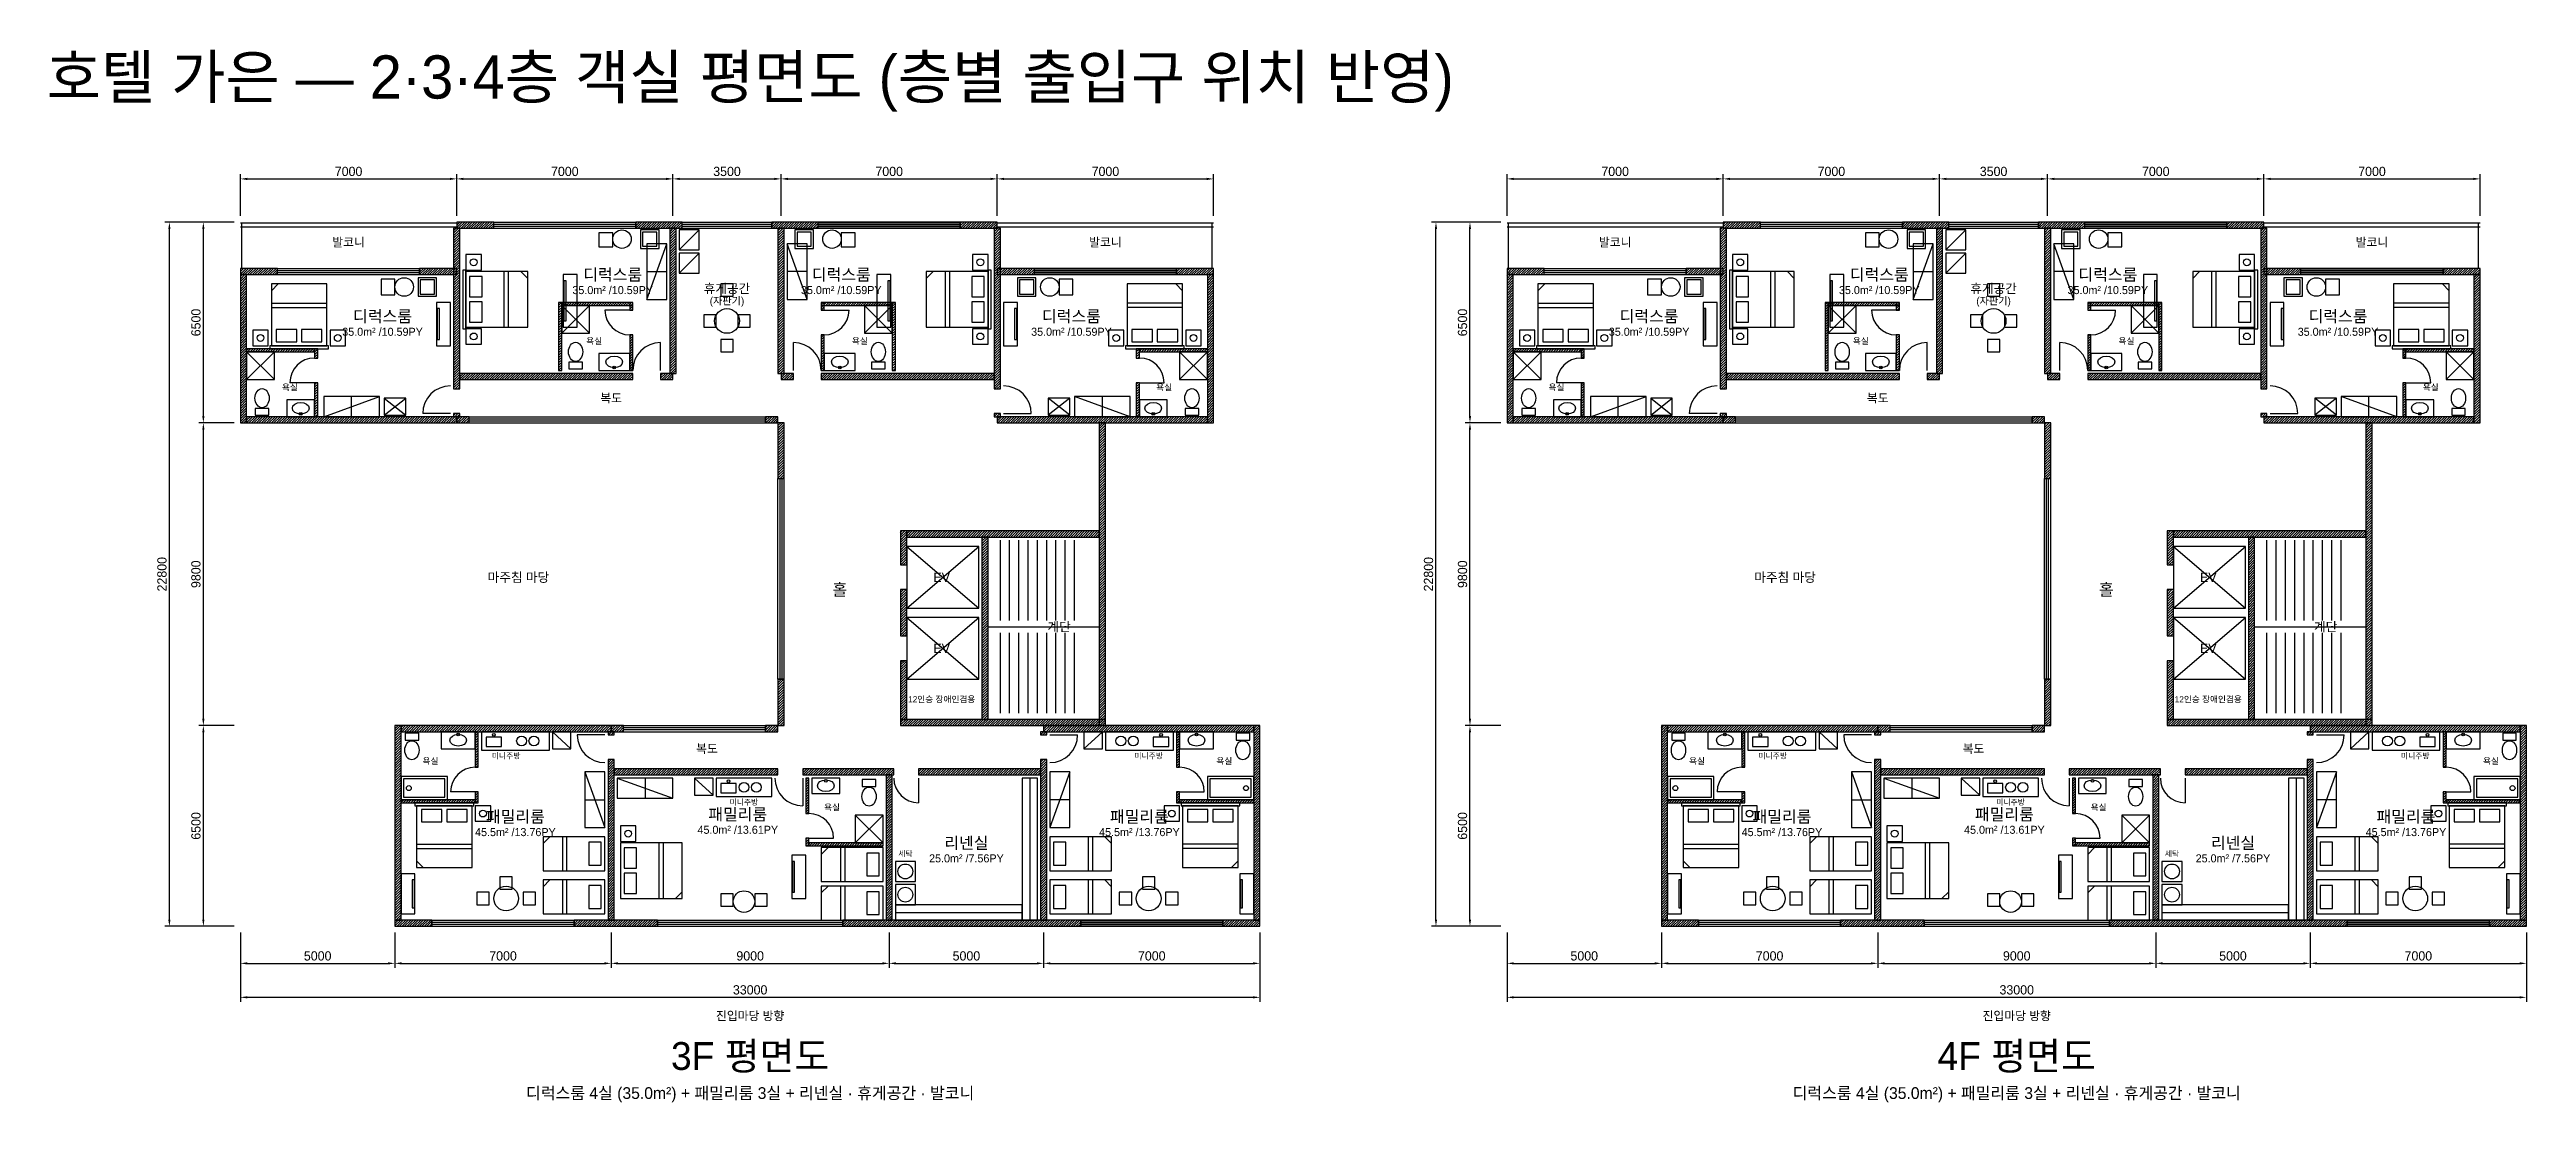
# Model space of a CAD drawing. Header units: millimetres. Extents: x -2737 to 115000, y -12076 to 28389.
# Drawn here: x 34820 to 115000, y -5704 to 28389 of the extents above; entities that cross this region are included whole.
import ezdxf
from ezdxf.enums import TextEntityAlignment as Align

# ---------------------------------------------------------------- set-up
doc = ezdxf.new("R2010")
doc.units = ezdxf.units.MM
for name, color, linetype in [('0CONC', 7, 'Continuous'), ('0TEXT-1', 7, 'Continuous'), ('0WIN', 4, 'Continuous'), ('DOOR', 2, 'Continuous'), ('FUR', 3, 'Continuous'), ('S-DIM', 1, 'Continuous'), ('TOIL', 5, 'Continuous'), ('해치벽체', 8, 'Continuous')]:
    doc.layers.add(name, color=color, linetype=linetype)
doc.styles.add('KOR', font='Pretendard-Regular.ttf')
doc.dimstyles.new('D100', dxfattribs={"dimtxt": 300, "dimasz": 220, "dimexe": 150, "dimexo": 200, "dimgap": 90, "dimtad": 1, "dimdec": 0, "dimtxsty": 'KOR', "dimcen": 2.5, "dimclrd": 1, "dimclre": 1, "dimclrt": 1, "dimazin": 3, "dimtfac": 1, "dimtmove": 0, "dimatfit": 3})

msp = doc.modelspace()

# ---------------------------------------------------------------- texts
at = {"layer": '0TEXT-1', "style": 'KOR'}
for s, height, p in [('호텔 가은 — 2·3·4층 객실 평면도 (층별 출입구 위치 반영)', 1400, (57500, 27500)), ('디럭스룸', 380, (53050, 21100)), ('디럭스룸', 380, (60450, 21100)), ('디럭스룸', 380, (94050, 21100)), ('디럭스룸', 380, (101450, 21100)), ('35.0m² /10.59PY', 260, (53050, 20600)), ('휴게공간', 300, (56750, 20650)), ('35.0m² /10.59PY', 260, (60450, 20600)), ('35.0m² /10.59PY', 260, (94050, 20600)), ('휴게공간', 300, (97750, 20650)), ('35.0m² /10.59PY', 260, (101450, 20600)), ('35.0m² /10.59PY', 260, (45600, 19250)), ('디럭스룸', 380, (45600, 19750)), ('35.0m² /10.59PY', 260, (67900, 19250)), ('디럭스룸', 380, (67900, 19750)), ('35.0m² /10.59PY', 260, (86600, 19250)), ('디럭스룸', 380, (86600, 19750)), ('35.0m² /10.59PY', 260, (108900, 19250)), ('디럭스룸', 380, (108900, 19750)), ('욕실', 200, (52450, 18950)), ('욕실', 200, (61050, 18950)), ('욕실', 200, (93450, 18950)), ('욕실', 200, (102050, 18950)), ('욕실', 200, (42600, 17450)), ('욕실', 200, (70900, 17450)), ('욕실', 200, (83600, 17450)), ('욕실', 200, (111900, 17450)), ('EV', 300, (63700, 11300)), ('EV', 300, (104700, 11300)), ('홀', 380, (60400, 10900)), ('홀', 380, (101400, 10900)), ('계단', 300, (67500, 9700)), ('계단', 300, (108500, 9700)), ('EV', 300, (63700, 9000)), ('EV', 300, (104700, 9000)), ('미니주방', 180, (49600, 5520)), ('미니주방', 180, (70400, 5520)), ('미니주방', 180, (90600, 5520)), ('미니주방', 180, (111400, 5520)), ('욕실', 200, (47150, 5350)), ('욕실', 200, (72850, 5350)), ('욕실', 200, (88150, 5350)), ('욕실', 200, (113850, 5350)), ('미니주방', 180, (57300, 4020)), ('미니주방', 180, (98300, 4020)), ('패밀리룸', 380, (49900, 3550)), ('45.0m² /13.61PY', 260, (57100, 3125)), ('패밀리룸', 380, (57100, 3625)), ('욕실', 200, (60150, 3850)), ('패밀리룸', 380, (70100, 3550)), ('패밀리룸', 380, (90900, 3550)), ('45.0m² /13.61PY', 260, (98100, 3125)), ('패밀리룸', 380, (98100, 3625)), ('욕실', 200, (101150, 3850)), ('패밀리룸', 380, (111100, 3550)), ('45.5m² /13.76PY', 260, (49900, 3050)), ('세탁', 180, (62525, 2350)), ('리넨실', 380, (64500, 2700)), ('45.5m² /13.76PY', 260, (70100, 3050)), ('45.5m² /13.76PY', 260, (90900, 3050)), ('세탁', 180, (103525, 2350)), ('리넨실', 380, (105500, 2700)), ('45.5m² /13.76PY', 260, (111100, 3050)), ('25.0m² /7.56PY', 260, (64500, 2200)), ('25.0m² /7.56PY', 260, (105500, 2200)), ('3F 평면도', 900, (57500, -4200)), ('4F 평면도', 900, (98500, -4200))]:
    msp.add_text(s, height=height, dxfattribs=at).set_placement(p, align=Align.MIDDLE_CENTER)
at = {"layer": '0TEXT-1', "color": 8, "style": 'KOR'}
for s, height, p in [('발코니', 280, (44500, 22150)), ('발코니', 280, (69000, 22150)), ('발코니', 280, (85500, 22150)), ('발코니', 280, (110000, 22150)), ('(자판기)', 240, (56750, 20250)), ('(자판기)', 240, (97750, 20250)), ('복도', 280, (53000, 17100)), ('복도', 280, (94000, 17100)), ('마주침 마당', 300, (50000, 11300)), ('마주침 마당', 300, (91000, 11300)), ('12인승 장애인겸용', 200, (63700, 7350)), ('12인승 장애인겸용', 200, (104700, 7350)), ('복도', 280, (56100, 5750)), ('복도', 280, (97100, 5750)), ('진입마당 방향', 280, (57500, -2900)), ('진입마당 방향', 280, (98500, -2900)), ('디럭스룸 4실 (35.0m²) + 패밀리룸 3실 + 리넨실 · 휴게공간 · 발코니', 380, (57500, -5400)), ('디럭스룸 4실 (35.0m²) + 패밀리룸 3실 + 리넨실 · 휴게공간 · 발코니', 380, (98500, -5400))]:
    msp.add_text(s, height=height, dxfattribs=at).set_placement(p, align=Align.MIDDLE_CENTER)

# ---------------------------------------------------------------- dimensions: what is measured, and where the dimension line sits
at = {"layer": 'S-DIM'}
for base, p1, p2 in [((41000, 24200), (41000, 22800), (48000, 22800)), ((48000, 24200), (48000, 22800), (55000, 22800)), ((55000, 24200), (55000, 22800), (58500, 22800)), ((58500, 24200), (58500, 22800), (65500, 22800)), ((65500, 24200), (65500, 22800), (72500, 22800)), ((82000, 24200), (82000, 22800), (89000, 22800)), ((89000, 24200), (89000, 22800), (96000, 22800)), ((96000, 24200), (96000, 22800), (99500, 22800)), ((99500, 24200), (99500, 22800), (106500, 22800)), ((106500, 24200), (106500, 22800), (113500, 22800)), ((41000, -1200), (41000, 0), (46000, 0)), ((41000, -2300), (41000, 0), (74000, 0)), ((46000, -1200), (46000, 0), (53000, 0)), ((53000, -1200), (53000, 0), (62000, 0)), ((62000, -1200), (62000, 0), (67000, 0)), ((67000, -1200), (67000, 0), (74000, 0)), ((82000, -1200), (82000, 0), (87000, 0)), ((82000, -2300), (82000, 0), (115000, 0)), ((87000, -1200), (87000, 0), (94000, 0)), ((94000, -1200), (94000, 0), (103000, 0)), ((103000, -1200), (103000, 0), (108000, 0)), ((108000, -1200), (108000, 0), (115000, 0))]:
    msp.add_linear_dim(base=base, p1=p1, p2=p2, dimstyle='D100', dxfattribs=at).render()
for base, p1, p2 in [((38700, 0), (41000, 0), (41000, 22800)), ((39800, 16300), (41000, 16300), (41000, 22800)), ((79700, 0), (82000, 0), (82000, 22800)), ((80800, 16300), (82000, 16300), (82000, 22800)), ((39800, 6500), (41000, 6500), (41000, 16300)), ((80800, 6500), (82000, 6500), (82000, 16300)), ((39800, 0), (41000, 0), (41000, 6500)), ((80800, 0), (82000, 0), (82000, 6500))]:
    msp.add_linear_dim(base=base, p1=p1, p2=p2, angle=90, dimstyle='D100', dxfattribs=at).render()

# ---------------------------------------------------------------- hatches: boundary and pattern name
at = {"layer": '해치벽체'}
h = msp.add_hatch(dxfattribs=at)
h.set_pattern_fill('ANSI31', color=8, scale=18)
h.paths.add_polyline_path([(47900, 17400), (48100, 17400), (48100, 22600), (47900, 22600)])
h = msp.add_hatch(dxfattribs=at)
h.set_pattern_fill('ANSI31', color=8, scale=18)
h.paths.add_polyline_path([(48000, 22600), (49200, 22600), (49200, 22800), (48000, 22800)])
h = msp.add_hatch(dxfattribs=at)
h.set_pattern_fill('ANSI31', color=8, scale=18)
h.paths.add_polyline_path([(53800, 22600), (55300, 22600), (55300, 22800), (53800, 22800)])
h = msp.add_hatch(dxfattribs=at)
h.set_pattern_fill('ANSI31', color=8, scale=18)
h.paths.add_polyline_path([(54900, 17900), (55100, 17900), (55100, 22600), (54900, 22600)])
h = msp.add_hatch(dxfattribs=at)
h.set_pattern_fill('ANSI31', color=8, scale=18)
h.paths.add_polyline_path([(58200, 22600), (59700, 22600), (59700, 22800), (58200, 22800)])
h = msp.add_hatch(dxfattribs=at)
h.set_pattern_fill('ANSI31', color=8, scale=18)
h.paths.add_polyline_path([(58400, 17900), (58600, 17900), (58600, 22600), (58400, 22600)])
h = msp.add_hatch(dxfattribs=at)
h.set_pattern_fill('ANSI31', color=8, scale=18)
h.paths.add_polyline_path([(64300, 22600), (65500, 22600), (65500, 22800), (64300, 22800)])
h = msp.add_hatch(dxfattribs=at)
h.set_pattern_fill('ANSI31', color=8, scale=18)
h.paths.add_polyline_path([(65400, 17400), (65600, 17400), (65600, 22600), (65400, 22600)])
h = msp.add_hatch(dxfattribs=at)
h.set_pattern_fill('ANSI31', color=8, scale=18)
h.paths.add_polyline_path([(88900, 17400), (89100, 17400), (89100, 22600), (88900, 22600)])
h = msp.add_hatch(dxfattribs=at)
h.set_pattern_fill('ANSI31', color=8, scale=18)
h.paths.add_polyline_path([(89000, 22600), (90200, 22600), (90200, 22800), (89000, 22800)])
h = msp.add_hatch(dxfattribs=at)
h.set_pattern_fill('ANSI31', color=8, scale=18)
h.paths.add_polyline_path([(94800, 22600), (96300, 22600), (96300, 22800), (94800, 22800)])
h = msp.add_hatch(dxfattribs=at)
h.set_pattern_fill('ANSI31', color=8, scale=18)
h.paths.add_polyline_path([(95900, 17900), (96100, 17900), (96100, 22600), (95900, 22600)])
h = msp.add_hatch(dxfattribs=at)
h.set_pattern_fill('ANSI31', color=8, scale=18)
h.paths.add_polyline_path([(99200, 22600), (100700, 22600), (100700, 22800), (99200, 22800)])
h = msp.add_hatch(dxfattribs=at)
h.set_pattern_fill('ANSI31', color=8, scale=18)
h.paths.add_polyline_path([(99400, 17900), (99600, 17900), (99600, 22600), (99400, 22600)])
h = msp.add_hatch(dxfattribs=at)
h.set_pattern_fill('ANSI31', color=8, scale=18)
h.paths.add_polyline_path([(105300, 22600), (106500, 22600), (106500, 22800), (105300, 22800)])
h = msp.add_hatch(dxfattribs=at)
h.set_pattern_fill('ANSI31', color=8, scale=18)
h.paths.add_polyline_path([(106400, 17400), (106600, 17400), (106600, 22600), (106400, 22600)])
h = msp.add_hatch(dxfattribs=at)
h.set_pattern_fill('ANSI31', color=8, scale=18)
h.paths.add_polyline_path([(41000, 21100), (42200, 21100), (42200, 21300), (41000, 21300)])
h = msp.add_hatch(dxfattribs=at)
h.set_pattern_fill('ANSI31', color=8, scale=18)
h.paths.add_polyline_path([(41000, 16300), (41200, 16300), (41200, 21100), (41000, 21100)])
h = msp.add_hatch(dxfattribs=at)
h.set_pattern_fill('ANSI31', color=8, scale=18)
h.paths.add_polyline_path([(46800, 21100), (48000, 21100), (48000, 21300), (46800, 21300)])
h = msp.add_hatch(dxfattribs=at)
h.set_pattern_fill('ANSI31', color=8, scale=18)
h.paths.add_polyline_path([(65500, 21100), (66700, 21100), (66700, 21300), (65500, 21300)])
h = msp.add_hatch(dxfattribs=at)
h.set_pattern_fill('ANSI31', color=8, scale=18)
h.paths.add_polyline_path([(71300, 21100), (72500, 21100), (72500, 21300), (71300, 21300)])
h = msp.add_hatch(dxfattribs=at)
h.set_pattern_fill('ANSI31', color=8, scale=18)
h.paths.add_polyline_path([(72300, 16300), (72500, 16300), (72500, 21100), (72300, 21100)])
h = msp.add_hatch(dxfattribs=at)
h.set_pattern_fill('ANSI31', color=8, scale=18)
h.paths.add_polyline_path([(82000, 21100), (83200, 21100), (83200, 21300), (82000, 21300)])
h = msp.add_hatch(dxfattribs=at)
h.set_pattern_fill('ANSI31', color=8, scale=18)
h.paths.add_polyline_path([(82000, 16300), (82200, 16300), (82200, 21100), (82000, 21100)])
h = msp.add_hatch(dxfattribs=at)
h.set_pattern_fill('ANSI31', color=8, scale=18)
h.paths.add_polyline_path([(87800, 21100), (89000, 21100), (89000, 21300), (87800, 21300)])
h = msp.add_hatch(dxfattribs=at)
h.set_pattern_fill('ANSI31', color=8, scale=18)
h.paths.add_polyline_path([(106500, 21100), (107700, 21100), (107700, 21300), (106500, 21300)])
h = msp.add_hatch(dxfattribs=at)
h.set_pattern_fill('ANSI31', color=8, scale=18)
h.paths.add_polyline_path([(112300, 21100), (113500, 21100), (113500, 21300), (112300, 21300)])
h = msp.add_hatch(dxfattribs=at)
h.set_pattern_fill('ANSI31', color=8, scale=18)
h.paths.add_polyline_path([(113300, 16300), (113500, 16300), (113500, 21100), (113300, 21100)])
h = msp.add_hatch(dxfattribs=at)
h.set_pattern_fill('ANSI31', color=8, scale=18)
h.paths.add_polyline_path([(51300, 18000), (51400, 18000), (51400, 20200), (51300, 20200)])
h = msp.add_hatch(dxfattribs=at)
h.set_pattern_fill('ANSI31', color=8, scale=18)
h.paths.add_polyline_path([(51400, 20100), (53700, 20100), (53700, 20200), (51400, 20200)])
h = msp.add_hatch(dxfattribs=at)
h.set_pattern_fill('ANSI31', color=8, scale=18)
h.paths.add_polyline_path([(53600, 19950), (53700, 19950), (53700, 20200), (53600, 20200)])
h = msp.add_hatch(dxfattribs=at)
h.set_pattern_fill('ANSI31', color=8, scale=18)
h.paths.add_polyline_path([(59800, 19950), (59900, 19950), (59900, 20200), (59800, 20200)])
h = msp.add_hatch(dxfattribs=at)
h.set_pattern_fill('ANSI31', color=8, scale=18)
h.paths.add_polyline_path([(59800, 20100), (62100, 20100), (62100, 20200), (59800, 20200)])
h = msp.add_hatch(dxfattribs=at)
h.set_pattern_fill('ANSI31', color=8, scale=18)
h.paths.add_polyline_path([(62100, 18000), (62200, 18000), (62200, 20200), (62100, 20200)])
h = msp.add_hatch(dxfattribs=at)
h.set_pattern_fill('ANSI31', color=8, scale=18)
h.paths.add_polyline_path([(92300, 18000), (92400, 18000), (92400, 20200), (92300, 20200)])
h = msp.add_hatch(dxfattribs=at)
h.set_pattern_fill('ANSI31', color=8, scale=18)
h.paths.add_polyline_path([(92400, 20100), (94700, 20100), (94700, 20200), (92400, 20200)])
h = msp.add_hatch(dxfattribs=at)
h.set_pattern_fill('ANSI31', color=8, scale=18)
h.paths.add_polyline_path([(94600, 19950), (94700, 19950), (94700, 20200), (94600, 20200)])
h = msp.add_hatch(dxfattribs=at)
h.set_pattern_fill('ANSI31', color=8, scale=18)
h.paths.add_polyline_path([(100800, 19950), (100900, 19950), (100900, 20200), (100800, 20200)])
h = msp.add_hatch(dxfattribs=at)
h.set_pattern_fill('ANSI31', color=8, scale=18)
h.paths.add_polyline_path([(100800, 20100), (103100, 20100), (103100, 20200), (100800, 20200)])
h = msp.add_hatch(dxfattribs=at)
h.set_pattern_fill('ANSI31', color=8, scale=18)
h.paths.add_polyline_path([(103100, 18000), (103200, 18000), (103200, 20200), (103100, 20200)])
h = msp.add_hatch(dxfattribs=at)
h.set_pattern_fill('ANSI31', color=8, scale=18)
h.paths.add_polyline_path([(41200, 18600), (43400, 18600), (43400, 18700), (41200, 18700)])
h = msp.add_hatch(dxfattribs=at)
h.set_pattern_fill('ANSI31', color=8, scale=18)
h.paths.add_polyline_path([(43400, 18400), (43500, 18400), (43500, 18700), (43400, 18700)])
h = msp.add_hatch(dxfattribs=at)
h.set_pattern_fill('ANSI31', color=8, scale=18)
h.paths.add_polyline_path([(53600, 18000), (53700, 18000), (53700, 19150), (53600, 19150)])
h = msp.add_hatch(dxfattribs=at)
h.set_pattern_fill('ANSI31', color=8, scale=18)
h.paths.add_polyline_path([(59800, 18000), (59900, 18000), (59900, 19150), (59800, 19150)])
h = msp.add_hatch(dxfattribs=at)
h.set_pattern_fill('ANSI31', color=8, scale=18)
h.paths.add_polyline_path([(70000, 18400), (70100, 18400), (70100, 18700), (70000, 18700)])
h = msp.add_hatch(dxfattribs=at)
h.set_pattern_fill('ANSI31', color=8, scale=18)
h.paths.add_polyline_path([(70100, 18600), (72300, 18600), (72300, 18700), (70100, 18700)])
h = msp.add_hatch(dxfattribs=at)
h.set_pattern_fill('ANSI31', color=8, scale=18)
h.paths.add_polyline_path([(82200, 18600), (84400, 18600), (84400, 18700), (82200, 18700)])
h = msp.add_hatch(dxfattribs=at)
h.set_pattern_fill('ANSI31', color=8, scale=18)
h.paths.add_polyline_path([(84400, 18400), (84500, 18400), (84500, 18700), (84400, 18700)])
h = msp.add_hatch(dxfattribs=at)
h.set_pattern_fill('ANSI31', color=8, scale=18)
h.paths.add_polyline_path([(94600, 18000), (94700, 18000), (94700, 19150), (94600, 19150)])
h = msp.add_hatch(dxfattribs=at)
h.set_pattern_fill('ANSI31', color=8, scale=18)
h.paths.add_polyline_path([(100800, 18000), (100900, 18000), (100900, 19150), (100800, 19150)])
h = msp.add_hatch(dxfattribs=at)
h.set_pattern_fill('ANSI31', color=8, scale=18)
h.paths.add_polyline_path([(111000, 18400), (111100, 18400), (111100, 18700), (111000, 18700)])
h = msp.add_hatch(dxfattribs=at)
h.set_pattern_fill('ANSI31', color=8, scale=18)
h.paths.add_polyline_path([(111100, 18600), (113300, 18600), (113300, 18700), (111100, 18700)])
h = msp.add_hatch(dxfattribs=at)
h.set_pattern_fill('ANSI31', color=8, scale=18)
h.paths.add_polyline_path([(48100, 17700), (53700, 17700), (53700, 17900), (48100, 17900)])
h = msp.add_hatch(dxfattribs=at)
h.set_pattern_fill('ANSI31', color=8, scale=18)
h.paths.add_polyline_path([(54600, 17700), (55000, 17700), (55000, 17900), (54600, 17900)])
h = msp.add_hatch(dxfattribs=at)
h.set_pattern_fill('ANSI31', color=8, scale=18)
h.paths.add_polyline_path([(58500, 17700), (58900, 17700), (58900, 17900), (58500, 17900)])
h = msp.add_hatch(dxfattribs=at)
h.set_pattern_fill('ANSI31', color=8, scale=18)
h.paths.add_polyline_path([(59800, 17700), (65400, 17700), (65400, 17900), (59800, 17900)])
h = msp.add_hatch(dxfattribs=at)
h.set_pattern_fill('ANSI31', color=8, scale=18)
h.paths.add_polyline_path([(89100, 17700), (94700, 17700), (94700, 17900), (89100, 17900)])
h = msp.add_hatch(dxfattribs=at)
h.set_pattern_fill('ANSI31', color=8, scale=18)
h.paths.add_polyline_path([(95600, 17700), (96000, 17700), (96000, 17900), (95600, 17900)])
h = msp.add_hatch(dxfattribs=at)
h.set_pattern_fill('ANSI31', color=8, scale=18)
h.paths.add_polyline_path([(99500, 17700), (99900, 17700), (99900, 17900), (99500, 17900)])
h = msp.add_hatch(dxfattribs=at)
h.set_pattern_fill('ANSI31', color=8, scale=18)
h.paths.add_polyline_path([(100800, 17700), (106400, 17700), (106400, 17900), (100800, 17900)])
h = msp.add_hatch(dxfattribs=at)
h.set_pattern_fill('ANSI31', color=8, scale=18)
h.paths.add_polyline_path([(43400, 16500), (43500, 16500), (43500, 17600), (43400, 17600)])
h = msp.add_hatch(dxfattribs=at)
h.set_pattern_fill('ANSI31', color=8, scale=18)
h.paths.add_polyline_path([(70000, 16500), (70100, 16500), (70100, 17600), (70000, 17600)])
h = msp.add_hatch(dxfattribs=at)
h.set_pattern_fill('ANSI31', color=8, scale=18)
h.paths.add_polyline_path([(84400, 16500), (84500, 16500), (84500, 17600), (84400, 17600)])
h = msp.add_hatch(dxfattribs=at)
h.set_pattern_fill('ANSI31', color=8, scale=18)
h.paths.add_polyline_path([(111000, 16500), (111100, 16500), (111100, 17600), (111000, 17600)])
h = msp.add_hatch(dxfattribs=at)
h.set_pattern_fill('ANSI31', color=8, scale=18)
h.paths.add_polyline_path([(41200, 16300), (48000, 16300), (48000, 16500), (41200, 16500)])
h = msp.add_hatch(dxfattribs=at)
h.set_pattern_fill('ANSI31', color=8, scale=18)
h.paths.add_polyline_path([(47900, 16500), (48100, 16500), (48100, 16600), (47900, 16600)])
h = msp.add_hatch(dxfattribs=at)
h.set_pattern_fill('ANSI31', color=8, scale=18)
h.paths.add_polyline_path([(48000, 16300), (48400, 16300), (48400, 16500), (48000, 16500)])
h = msp.add_hatch(dxfattribs=at)
h.set_pattern_fill('ANSI31', color=8, scale=18)
h.paths.add_polyline_path([(58000, 16300), (58400, 16300), (58400, 16500), (58000, 16500)])
h = msp.add_hatch(dxfattribs=at)
h.set_pattern_fill('ANSI31', color=8, scale=18)
h.paths.add_polyline_path([(58400, 14500), (58600, 14500), (58600, 16300), (58400, 16300)])
h = msp.add_hatch(dxfattribs=at)
h.set_pattern_fill('ANSI31', color=8, scale=18)
h.paths.add_polyline_path([(65400, 16500), (65600, 16500), (65600, 16600), (65400, 16600)])
h = msp.add_hatch(dxfattribs=at)
h.set_pattern_fill('ANSI31', color=8, scale=18)
h.paths.add_polyline_path([(65500, 16300), (72300, 16300), (72300, 16500), (65500, 16500)])
h = msp.add_hatch(dxfattribs=at)
h.set_pattern_fill('ANSI31', color=8, scale=18)
h.paths.add_polyline_path([(68800, 6500), (69000, 6500), (69000, 16300), (68800, 16300)])
h = msp.add_hatch(dxfattribs=at)
h.set_pattern_fill('ANSI31', color=8, scale=18)
h.paths.add_polyline_path([(82200, 16300), (89000, 16300), (89000, 16500), (82200, 16500)])
h = msp.add_hatch(dxfattribs=at)
h.set_pattern_fill('ANSI31', color=8, scale=18)
h.paths.add_polyline_path([(88900, 16500), (89100, 16500), (89100, 16600), (88900, 16600)])
h = msp.add_hatch(dxfattribs=at)
h.set_pattern_fill('ANSI31', color=8, scale=18)
h.paths.add_polyline_path([(89000, 16300), (89400, 16300), (89400, 16500), (89000, 16500)])
h = msp.add_hatch(dxfattribs=at)
h.set_pattern_fill('ANSI31', color=8, scale=18)
h.paths.add_polyline_path([(99000, 16300), (99400, 16300), (99400, 16500), (99000, 16500)])
h = msp.add_hatch(dxfattribs=at)
h.set_pattern_fill('ANSI31', color=8, scale=18)
h.paths.add_polyline_path([(99400, 14500), (99600, 14500), (99600, 16300), (99400, 16300)])
h = msp.add_hatch(dxfattribs=at)
h.set_pattern_fill('ANSI31', color=8, scale=18)
h.paths.add_polyline_path([(106400, 16500), (106600, 16500), (106600, 16600), (106400, 16600)])
h = msp.add_hatch(dxfattribs=at)
h.set_pattern_fill('ANSI31', color=8, scale=18)
h.paths.add_polyline_path([(106500, 16300), (113300, 16300), (113300, 16500), (106500, 16500)])
h = msp.add_hatch(dxfattribs=at)
h.set_pattern_fill('ANSI31', color=8, scale=18)
h.paths.add_polyline_path([(109800, 6500), (110000, 6500), (110000, 16300), (109800, 16300)])
h = msp.add_hatch(dxfattribs=at)
h.set_pattern_fill('ANSI31', color=8, scale=18)
h.paths.add_polyline_path([(62370, 11700), (62570, 11700), (62570, 12800), (62370, 12800)])
h = msp.add_hatch(dxfattribs=at)
h.set_pattern_fill('ANSI31', color=8, scale=18)
h.paths.add_polyline_path([(62570, 12600), (68800, 12600), (68800, 12800), (62570, 12800)])
h = msp.add_hatch(dxfattribs=at)
h.set_pattern_fill('ANSI31', color=8, scale=18)
h.paths.add_polyline_path([(65000, 6700), (65200, 6700), (65200, 12600), (65000, 12600)])
h = msp.add_hatch(dxfattribs=at)
h.set_pattern_fill('ANSI31', color=8, scale=18)
h.paths.add_polyline_path([(103370, 11700), (103570, 11700), (103570, 12800), (103370, 12800)])
h = msp.add_hatch(dxfattribs=at)
h.set_pattern_fill('ANSI31', color=8, scale=18)
h.paths.add_polyline_path([(103570, 12600), (109800, 12600), (109800, 12800), (103570, 12800)])
h = msp.add_hatch(dxfattribs=at)
h.set_pattern_fill('ANSI31', color=8, scale=18)
h.paths.add_polyline_path([(106000, 6700), (106200, 6700), (106200, 12600), (106000, 12600)])
h = msp.add_hatch(dxfattribs=at)
h.set_pattern_fill('ANSI31', color=8, scale=18)
h.paths.add_polyline_path([(62370, 9400), (62570, 9400), (62570, 10900), (62370, 10900)])
h = msp.add_hatch(dxfattribs=at)
h.set_pattern_fill('ANSI31', color=8, scale=18)
h.paths.add_polyline_path([(103370, 9400), (103570, 9400), (103570, 10900), (103370, 10900)])
h = msp.add_hatch(dxfattribs=at)
h.set_pattern_fill('ANSI31', color=8, scale=18)
h.paths.add_polyline_path([(62370, 6700), (62570, 6700), (62570, 8600), (62370, 8600)])
h = msp.add_hatch(dxfattribs=at)
h.set_pattern_fill('ANSI31', color=8, scale=18)
h.paths.add_polyline_path([(103370, 6700), (103570, 6700), (103570, 8600), (103370, 8600)])
h = msp.add_hatch(dxfattribs=at)
h.set_pattern_fill('ANSI31', color=8, scale=18)
h.paths.add_polyline_path([(58400, 6500), (58600, 6500), (58600, 8000), (58400, 8000)])
h = msp.add_hatch(dxfattribs=at)
h.set_pattern_fill('ANSI31', color=8, scale=18)
h.paths.add_polyline_path([(99400, 6500), (99600, 6500), (99600, 8000), (99400, 8000)])
h = msp.add_hatch(dxfattribs=at)
h.set_pattern_fill('ANSI31', color=8, scale=18)
h.paths.add_polyline_path([(46000, 200), (46200, 200), (46200, 6500), (46000, 6500)])
h = msp.add_hatch(dxfattribs=at)
h.set_pattern_fill('ANSI31', color=8, scale=18)
h.paths.add_polyline_path([(46200, 6300), (53000, 6300), (53000, 6500), (46200, 6500)])
h = msp.add_hatch(dxfattribs=at)
h.set_pattern_fill('ANSI31', color=8, scale=18)
h.paths.add_polyline_path([(53000, 6300), (53400, 6300), (53400, 6500), (53000, 6500)])
h = msp.add_hatch(dxfattribs=at)
h.set_pattern_fill('ANSI31', color=8, scale=18)
h.paths.add_polyline_path([(58000, 6300), (58400, 6300), (58400, 6500), (58000, 6500)])
h = msp.add_hatch(dxfattribs=at)
h.set_pattern_fill('ANSI31', color=8, scale=18)
h.paths.add_polyline_path([(62370, 6500), (69000, 6500), (69000, 6700), (62370, 6700)])
h = msp.add_hatch(dxfattribs=at)
h.set_pattern_fill('ANSI31', color=8, scale=18)
h.paths.add_polyline_path([(67000, 6300), (73800, 6300), (73800, 6500), (67000, 6500)])
h = msp.add_hatch(dxfattribs=at)
h.set_pattern_fill('ANSI31', color=8, scale=18)
h.paths.add_polyline_path([(73800, 200), (74000, 200), (74000, 6500), (73800, 6500)])
h = msp.add_hatch(dxfattribs=at)
h.set_pattern_fill('ANSI31', color=8, scale=18)
h.paths.add_polyline_path([(87000, 200), (87200, 200), (87200, 6500), (87000, 6500)])
h = msp.add_hatch(dxfattribs=at)
h.set_pattern_fill('ANSI31', color=8, scale=18)
h.paths.add_polyline_path([(87200, 6300), (94000, 6300), (94000, 6500), (87200, 6500)])
h = msp.add_hatch(dxfattribs=at)
h.set_pattern_fill('ANSI31', color=8, scale=18)
h.paths.add_polyline_path([(94000, 6300), (94400, 6300), (94400, 6500), (94000, 6500)])
h = msp.add_hatch(dxfattribs=at)
h.set_pattern_fill('ANSI31', color=8, scale=18)
h.paths.add_polyline_path([(99000, 6300), (99400, 6300), (99400, 6500), (99000, 6500)])
h = msp.add_hatch(dxfattribs=at)
h.set_pattern_fill('ANSI31', color=8, scale=18)
h.paths.add_polyline_path([(103370, 6500), (110000, 6500), (110000, 6700), (103370, 6700)])
h = msp.add_hatch(dxfattribs=at)
h.set_pattern_fill('ANSI31', color=8, scale=18)
h.paths.add_polyline_path([(108000, 6300), (114800, 6300), (114800, 6500), (108000, 6500)])
h = msp.add_hatch(dxfattribs=at)
h.set_pattern_fill('ANSI31', color=8, scale=18)
h.paths.add_polyline_path([(114800, 200), (115000, 200), (115000, 6500), (114800, 6500)])
h = msp.add_hatch(dxfattribs=at)
h.set_pattern_fill('ANSI31', color=8, scale=18)
h.paths.add_polyline_path([(48600, 5150), (48700, 5150), (48700, 6300), (48600, 6300)])
h = msp.add_hatch(dxfattribs=at)
h.set_pattern_fill('ANSI31', color=8, scale=18)
h.paths.add_polyline_path([(52900, 6200), (53100, 6200), (53100, 6300), (52900, 6300)])
h = msp.add_hatch(dxfattribs=at)
h.set_pattern_fill('ANSI31', color=8, scale=18)
h.paths.add_polyline_path([(66900, 6200), (67100, 6200), (67100, 6300), (66900, 6300)])
h = msp.add_hatch(dxfattribs=at)
h.set_pattern_fill('ANSI31', color=8, scale=18)
h.paths.add_polyline_path([(71300, 5150), (71400, 5150), (71400, 6300), (71300, 6300)])
h = msp.add_hatch(dxfattribs=at)
h.set_pattern_fill('ANSI31', color=8, scale=18)
h.paths.add_polyline_path([(89600, 5150), (89700, 5150), (89700, 6300), (89600, 6300)])
h = msp.add_hatch(dxfattribs=at)
h.set_pattern_fill('ANSI31', color=8, scale=18)
h.paths.add_polyline_path([(93900, 6200), (94100, 6200), (94100, 6300), (93900, 6300)])
h = msp.add_hatch(dxfattribs=at)
h.set_pattern_fill('ANSI31', color=8, scale=18)
h.paths.add_polyline_path([(107900, 6200), (108100, 6200), (108100, 6300), (107900, 6300)])
h = msp.add_hatch(dxfattribs=at)
h.set_pattern_fill('ANSI31', color=8, scale=18)
h.paths.add_polyline_path([(112300, 5150), (112400, 5150), (112400, 6300), (112300, 6300)])
h = msp.add_hatch(dxfattribs=at)
h.set_pattern_fill('ANSI31', color=8, scale=18)
h.paths.add_polyline_path([(52900, 200), (53100, 200), (53100, 5400), (52900, 5400)])
h = msp.add_hatch(dxfattribs=at)
h.set_pattern_fill('ANSI31', color=8, scale=18)
h.paths.add_polyline_path([(53100, 4900), (58400, 4900), (58400, 5100), (53100, 5100)])
h = msp.add_hatch(dxfattribs=at)
h.set_pattern_fill('ANSI31', color=8, scale=18)
h.paths.add_polyline_path([(59200, 4900), (62150, 4900), (62150, 5100), (59200, 5100)])
h = msp.add_hatch(dxfattribs=at)
h.set_pattern_fill('ANSI31', color=8, scale=18)
h.paths.add_polyline_path([(61900, 200), (62100, 200), (62100, 4900), (61900, 4900)])
h = msp.add_hatch(dxfattribs=at)
h.set_pattern_fill('ANSI31', color=8, scale=18)
h.paths.add_polyline_path([(62950, 4900), (66900, 4900), (66900, 5100), (62950, 5100)])
h = msp.add_hatch(dxfattribs=at)
h.set_pattern_fill('ANSI31', color=8, scale=18)
h.paths.add_polyline_path([(66900, 200), (67100, 200), (67100, 5400), (66900, 5400)])
h = msp.add_hatch(dxfattribs=at)
h.set_pattern_fill('ANSI31', color=8, scale=18)
h.paths.add_polyline_path([(93900, 200), (94100, 200), (94100, 5400), (93900, 5400)])
h = msp.add_hatch(dxfattribs=at)
h.set_pattern_fill('ANSI31', color=8, scale=18)
h.paths.add_polyline_path([(94100, 4900), (99400, 4900), (99400, 5100), (94100, 5100)])
h = msp.add_hatch(dxfattribs=at)
h.set_pattern_fill('ANSI31', color=8, scale=18)
h.paths.add_polyline_path([(100200, 4900), (103150, 4900), (103150, 5100), (100200, 5100)])
h = msp.add_hatch(dxfattribs=at)
h.set_pattern_fill('ANSI31', color=8, scale=18)
h.paths.add_polyline_path([(102900, 200), (103100, 200), (103100, 4900), (102900, 4900)])
h = msp.add_hatch(dxfattribs=at)
h.set_pattern_fill('ANSI31', color=8, scale=18)
h.paths.add_polyline_path([(103950, 4900), (107900, 4900), (107900, 5100), (103950, 5100)])
h = msp.add_hatch(dxfattribs=at)
h.set_pattern_fill('ANSI31', color=8, scale=18)
h.paths.add_polyline_path([(107900, 200), (108100, 200), (108100, 5400), (107900, 5400)])
h = msp.add_hatch(dxfattribs=at)
h.set_pattern_fill('ANSI31', color=8, scale=18)
h.paths.add_polyline_path([(46200, 4000), (48600, 4000), (48600, 4100), (46200, 4100)])
h = msp.add_hatch(dxfattribs=at)
h.set_pattern_fill('ANSI31', color=8, scale=18)
h.paths.add_polyline_path([(48600, 4000), (48700, 4000), (48700, 4350), (48600, 4350)])
h = msp.add_hatch(dxfattribs=at)
h.set_pattern_fill('ANSI31', color=8, scale=18)
h.paths.add_polyline_path([(59300, 3650), (59400, 3650), (59400, 4800), (59300, 4800)])
h = msp.add_hatch(dxfattribs=at)
h.set_pattern_fill('ANSI31', color=8, scale=18)
h.paths.add_polyline_path([(71300, 4000), (71400, 4000), (71400, 4350), (71300, 4350)])
h = msp.add_hatch(dxfattribs=at)
h.set_pattern_fill('ANSI31', color=8, scale=18)
h.paths.add_polyline_path([(71400, 4000), (73800, 4000), (73800, 4100), (71400, 4100)])
h = msp.add_hatch(dxfattribs=at)
h.set_pattern_fill('ANSI31', color=8, scale=18)
h.paths.add_polyline_path([(87200, 4000), (89600, 4000), (89600, 4100), (87200, 4100)])
h = msp.add_hatch(dxfattribs=at)
h.set_pattern_fill('ANSI31', color=8, scale=18)
h.paths.add_polyline_path([(89600, 4000), (89700, 4000), (89700, 4350), (89600, 4350)])
h = msp.add_hatch(dxfattribs=at)
h.set_pattern_fill('ANSI31', color=8, scale=18)
h.paths.add_polyline_path([(100300, 3650), (100400, 3650), (100400, 4800), (100300, 4800)])
h = msp.add_hatch(dxfattribs=at)
h.set_pattern_fill('ANSI31', color=8, scale=18)
h.paths.add_polyline_path([(112300, 4000), (112400, 4000), (112400, 4350), (112300, 4350)])
h = msp.add_hatch(dxfattribs=at)
h.set_pattern_fill('ANSI31', color=8, scale=18)
h.paths.add_polyline_path([(112400, 4000), (114800, 4000), (114800, 4100), (112400, 4100)])
h = msp.add_hatch(dxfattribs=at)
h.set_pattern_fill('ANSI31', color=8, scale=18)
h.paths.add_polyline_path([(59300, 2600), (59400, 2600), (59400, 2850), (59300, 2850)])
h = msp.add_hatch(dxfattribs=at)
h.set_pattern_fill('ANSI31', color=8, scale=18)
h.paths.add_polyline_path([(59400, 2600), (61800, 2600), (61800, 2700), (59400, 2700)])
h = msp.add_hatch(dxfattribs=at)
h.set_pattern_fill('ANSI31', color=8, scale=18)
h.paths.add_polyline_path([(100300, 2600), (100400, 2600), (100400, 2850), (100300, 2850)])
h = msp.add_hatch(dxfattribs=at)
h.set_pattern_fill('ANSI31', color=8, scale=18)
h.paths.add_polyline_path([(100400, 2600), (102800, 2600), (102800, 2700), (100400, 2700)])
h = msp.add_hatch(dxfattribs=at)
h.set_pattern_fill('ANSI31', color=8, scale=18)
h.paths.add_polyline_path([(46000, 0), (47200, 0), (47200, 200), (46000, 200)])
h = msp.add_hatch(dxfattribs=at)
h.set_pattern_fill('ANSI31', color=8, scale=18)
h.paths.add_polyline_path([(51800, 0), (54500, 0), (54500, 200), (51800, 200)])
h = msp.add_hatch(dxfattribs=at)
h.set_pattern_fill('ANSI31', color=8, scale=18)
h.paths.add_polyline_path([(60500, 0), (68200, 0), (68200, 200), (60500, 200)])
h = msp.add_hatch(dxfattribs=at)
h.set_pattern_fill('ANSI31', color=8, scale=18)
h.paths.add_polyline_path([(72800, 0), (74000, 0), (74000, 200), (72800, 200)])
h = msp.add_hatch(dxfattribs=at)
h.set_pattern_fill('ANSI31', color=8, scale=18)
h.paths.add_polyline_path([(87000, 0), (88200, 0), (88200, 200), (87000, 200)])
h = msp.add_hatch(dxfattribs=at)
h.set_pattern_fill('ANSI31', color=8, scale=18)
h.paths.add_polyline_path([(92800, 0), (95500, 0), (95500, 200), (92800, 200)])
h = msp.add_hatch(dxfattribs=at)
h.set_pattern_fill('ANSI31', color=8, scale=18)
h.paths.add_polyline_path([(101500, 0), (109200, 0), (109200, 200), (101500, 200)])
h = msp.add_hatch(dxfattribs=at)
h.set_pattern_fill('ANSI31', color=8, scale=18)
h.paths.add_polyline_path([(113800, 0), (115000, 0), (115000, 200), (113800, 200)])

# ---------------------------------------------------------------- linework, layer by layer
at = {"layer": '0CONC'}
for points in [[(47900, 17400), (48100, 17400), (48100, 22600), (47900, 22600)], [(48000, 22600), (49200, 22600), (49200, 22800), (48000, 22800)], [(53800, 22600), (55300, 22600), (55300, 22800), (53800, 22800)], [(54900, 17900), (55100, 17900), (55100, 22600), (54900, 22600)], [(58200, 22600), (59700, 22600), (59700, 22800), (58200, 22800)], [(58400, 17900), (58600, 17900), (58600, 22600), (58400, 22600)], [(64300, 22600), (65500, 22600), (65500, 22800), (64300, 22800)], [(65400, 17400), (65600, 17400), (65600, 22600), (65400, 22600)], [(88900, 17400), (89100, 17400), (89100, 22600), (88900, 22600)], [(89000, 22600), (90200, 22600), (90200, 22800), (89000, 22800)], [(94800, 22600), (96300, 22600), (96300, 22800), (94800, 22800)], [(95900, 17900), (96100, 17900), (96100, 22600), (95900, 22600)], [(99200, 22600), (100700, 22600), (100700, 22800), (99200, 22800)], [(99400, 17900), (99600, 17900), (99600, 22600), (99400, 22600)], [(105300, 22600), (106500, 22600), (106500, 22800), (105300, 22800)], [(106400, 17400), (106600, 17400), (106600, 22600), (106400, 22600)], [(41000, 21100), (42200, 21100), (42200, 21300), (41000, 21300)], [(41000, 16300), (41200, 16300), (41200, 21100), (41000, 21100)], [(46800, 21100), (48000, 21100), (48000, 21300), (46800, 21300)], [(65500, 21100), (66700, 21100), (66700, 21300), (65500, 21300)], [(71300, 21100), (72500, 21100), (72500, 21300), (71300, 21300)], [(72300, 16300), (72500, 16300), (72500, 21100), (72300, 21100)], [(82000, 21100), (83200, 21100), (83200, 21300), (82000, 21300)], [(82000, 16300), (82200, 16300), (82200, 21100), (82000, 21100)], [(87800, 21100), (89000, 21100), (89000, 21300), (87800, 21300)], [(106500, 21100), (107700, 21100), (107700, 21300), (106500, 21300)], [(112300, 21100), (113500, 21100), (113500, 21300), (112300, 21300)], [(113300, 16300), (113500, 16300), (113500, 21100), (113300, 21100)], [(51300, 18000), (51400, 18000), (51400, 20200), (51300, 20200)], [(51400, 20100), (53700, 20100), (53700, 20200), (51400, 20200)], [(53600, 19950), (53700, 19950), (53700, 20200), (53600, 20200)], [(59800, 19950), (59900, 19950), (59900, 20200), (59800, 20200)], [(59800, 20100), (62100, 20100), (62100, 20200), (59800, 20200)], [(62100, 18000), (62200, 18000), (62200, 20200), (62100, 20200)], [(92300, 18000), (92400, 18000), (92400, 20200), (92300, 20200)], [(92400, 20100), (94700, 20100), (94700, 20200), (92400, 20200)], [(94600, 19950), (94700, 19950), (94700, 20200), (94600, 20200)], [(100800, 19950), (100900, 19950), (100900, 20200), (100800, 20200)], [(100800, 20100), (103100, 20100), (103100, 20200), (100800, 20200)], [(103100, 18000), (103200, 18000), (103200, 20200), (103100, 20200)], [(41200, 18600), (43400, 18600), (43400, 18700), (41200, 18700)], [(43400, 18400), (43500, 18400), (43500, 18700), (43400, 18700)], [(53600, 18000), (53700, 18000), (53700, 19150), (53600, 19150)], [(59800, 18000), (59900, 18000), (59900, 19150), (59800, 19150)], [(70000, 18400), (70100, 18400), (70100, 18700), (70000, 18700)], [(70100, 18600), (72300, 18600), (72300, 18700), (70100, 18700)], [(82200, 18600), (84400, 18600), (84400, 18700), (82200, 18700)], [(84400, 18400), (84500, 18400), (84500, 18700), (84400, 18700)], [(94600, 18000), (94700, 18000), (94700, 19150), (94600, 19150)], [(100800, 18000), (100900, 18000), (100900, 19150), (100800, 19150)], [(111000, 18400), (111100, 18400), (111100, 18700), (111000, 18700)], [(111100, 18600), (113300, 18600), (113300, 18700), (111100, 18700)], [(48100, 17700), (53700, 17700), (53700, 17900), (48100, 17900)], [(54600, 17700), (55000, 17700), (55000, 17900), (54600, 17900)], [(58500, 17700), (58900, 17700), (58900, 17900), (58500, 17900)], [(59800, 17700), (65400, 17700), (65400, 17900), (59800, 17900)], [(89100, 17700), (94700, 17700), (94700, 17900), (89100, 17900)], [(95600, 17700), (96000, 17700), (96000, 17900), (95600, 17900)], [(99500, 17700), (99900, 17700), (99900, 17900), (99500, 17900)], [(100800, 17700), (106400, 17700), (106400, 17900), (100800, 17900)], [(43400, 16500), (43500, 16500), (43500, 17600), (43400, 17600)], [(70000, 16500), (70100, 16500), (70100, 17600), (70000, 17600)], [(84400, 16500), (84500, 16500), (84500, 17600), (84400, 17600)], [(111000, 16500), (111100, 16500), (111100, 17600), (111000, 17600)], [(41200, 16300), (48000, 16300), (48000, 16500), (41200, 16500)], [(47900, 16500), (48100, 16500), (48100, 16600), (47900, 16600)], [(48000, 16300), (48400, 16300), (48400, 16500), (48000, 16500)], [(58000, 16300), (58400, 16300), (58400, 16500), (58000, 16500)], [(58400, 14500), (58600, 14500), (58600, 16300), (58400, 16300)], [(65400, 16500), (65600, 16500), (65600, 16600), (65400, 16600)], [(65500, 16300), (72300, 16300), (72300, 16500), (65500, 16500)], [(68800, 6500), (69000, 6500), (69000, 16300), (68800, 16300)], [(82200, 16300), (89000, 16300), (89000, 16500), (82200, 16500)], [(88900, 16500), (89100, 16500), (89100, 16600), (88900, 16600)], [(89000, 16300), (89400, 16300), (89400, 16500), (89000, 16500)], [(99000, 16300), (99400, 16300), (99400, 16500), (99000, 16500)], [(99400, 14500), (99600, 14500), (99600, 16300), (99400, 16300)], [(106400, 16500), (106600, 16500), (106600, 16600), (106400, 16600)], [(106500, 16300), (113300, 16300), (113300, 16500), (106500, 16500)], [(109800, 6500), (110000, 6500), (110000, 16300), (109800, 16300)], [(62370, 11700), (62570, 11700), (62570, 12800), (62370, 12800)], [(62570, 12600), (68800, 12600), (68800, 12800), (62570, 12800)], [(65000, 6700), (65200, 6700), (65200, 12600), (65000, 12600)], [(103370, 11700), (103570, 11700), (103570, 12800), (103370, 12800)], [(103570, 12600), (109800, 12600), (109800, 12800), (103570, 12800)], [(106000, 6700), (106200, 6700), (106200, 12600), (106000, 12600)], [(62370, 9400), (62570, 9400), (62570, 10900), (62370, 10900)], [(103370, 9400), (103570, 9400), (103570, 10900), (103370, 10900)], [(62370, 6700), (62570, 6700), (62570, 8600), (62370, 8600)], [(103370, 6700), (103570, 6700), (103570, 8600), (103370, 8600)], [(58400, 6500), (58600, 6500), (58600, 8000), (58400, 8000)], [(99400, 6500), (99600, 6500), (99600, 8000), (99400, 8000)], [(46000, 200), (46200, 200), (46200, 6500), (46000, 6500)], [(46200, 6300), (53000, 6300), (53000, 6500), (46200, 6500)], [(53000, 6300), (53400, 6300), (53400, 6500), (53000, 6500)], [(58000, 6300), (58400, 6300), (58400, 6500), (58000, 6500)], [(62370, 6500), (69000, 6500), (69000, 6700), (62370, 6700)], [(67000, 6300), (73800, 6300), (73800, 6500), (67000, 6500)], [(73800, 200), (74000, 200), (74000, 6500), (73800, 6500)], [(87000, 200), (87200, 200), (87200, 6500), (87000, 6500)], [(87200, 6300), (94000, 6300), (94000, 6500), (87200, 6500)], [(94000, 6300), (94400, 6300), (94400, 6500), (94000, 6500)], [(99000, 6300), (99400, 6300), (99400, 6500), (99000, 6500)], [(103370, 6500), (110000, 6500), (110000, 6700), (103370, 6700)], [(108000, 6300), (114800, 6300), (114800, 6500), (108000, 6500)], [(114800, 200), (115000, 200), (115000, 6500), (114800, 6500)], [(48600, 5150), (48700, 5150), (48700, 6300), (48600, 6300)], [(52900, 6200), (53100, 6200), (53100, 6300), (52900, 6300)], [(66900, 6200), (67100, 6200), (67100, 6300), (66900, 6300)], [(71300, 5150), (71400, 5150), (71400, 6300), (71300, 6300)], [(89600, 5150), (89700, 5150), (89700, 6300), (89600, 6300)], [(93900, 6200), (94100, 6200), (94100, 6300), (93900, 6300)], [(107900, 6200), (108100, 6200), (108100, 6300), (107900, 6300)], [(112300, 5150), (112400, 5150), (112400, 6300), (112300, 6300)], [(52900, 200), (53100, 200), (53100, 5400), (52900, 5400)], [(53100, 4900), (58400, 4900), (58400, 5100), (53100, 5100)], [(59200, 4900), (62150, 4900), (62150, 5100), (59200, 5100)], [(61900, 200), (62100, 200), (62100, 4900), (61900, 4900)], [(62950, 4900), (66900, 4900), (66900, 5100), (62950, 5100)], [(66900, 200), (67100, 200), (67100, 5400), (66900, 5400)], [(93900, 200), (94100, 200), (94100, 5400), (93900, 5400)], [(94100, 4900), (99400, 4900), (99400, 5100), (94100, 5100)], [(100200, 4900), (103150, 4900), (103150, 5100), (100200, 5100)], [(102900, 200), (103100, 200), (103100, 4900), (102900, 4900)], [(103950, 4900), (107900, 4900), (107900, 5100), (103950, 5100)], [(107900, 200), (108100, 200), (108100, 5400), (107900, 5400)], [(46200, 4000), (48600, 4000), (48600, 4100), (46200, 4100)], [(48600, 4000), (48700, 4000), (48700, 4350), (48600, 4350)], [(59300, 3650), (59400, 3650), (59400, 4800), (59300, 4800)], [(71300, 4000), (71400, 4000), (71400, 4350), (71300, 4350)], [(71400, 4000), (73800, 4000), (73800, 4100), (71400, 4100)], [(87200, 4000), (89600, 4000), (89600, 4100), (87200, 4100)], [(89600, 4000), (89700, 4000), (89700, 4350), (89600, 4350)], [(100300, 3650), (100400, 3650), (100400, 4800), (100300, 4800)], [(112300, 4000), (112400, 4000), (112400, 4350), (112300, 4350)], [(112400, 4000), (114800, 4000), (114800, 4100), (112400, 4100)], [(59300, 2600), (59400, 2600), (59400, 2850), (59300, 2850)], [(59400, 2600), (61800, 2600), (61800, 2700), (59400, 2700)], [(100300, 2600), (100400, 2600), (100400, 2850), (100300, 2850)], [(100400, 2600), (102800, 2600), (102800, 2700), (100400, 2700)], [(46000, 0), (47200, 0), (47200, 200), (46000, 200)], [(51800, 0), (54500, 0), (54500, 200), (51800, 200)], [(60500, 0), (68200, 0), (68200, 200), (60500, 200)], [(72800, 0), (74000, 0), (74000, 200), (72800, 200)], [(87000, 0), (88200, 0), (88200, 200), (87000, 200)], [(92800, 0), (95500, 0), (95500, 200), (92800, 200)], [(101500, 0), (109200, 0), (109200, 200), (101500, 200)], [(113800, 0), (115000, 0), (115000, 200), (113800, 200)]]:
    msp.add_lwpolyline(points, close=True, dxfattribs=at)
at = {"layer": '0WIN'}
for p, q in [((41000, 22780), (48000, 22780)), ((41000, 22650), (48000, 22650)), ((41050, 21300), (41050, 22780)), ((49200, 22800), (53800, 22800)), ((49200, 22600), (49200, 22800)), ((49200, 22800), (53800, 22800)), ((49200, 22600), (49200, 22800)), ((49200, 22733.3), (53800, 22733.3)), ((49200, 22733.3), (53800, 22733.3)), ((49200, 22666.7), (53800, 22666.7)), ((49200, 22666.7), (53800, 22666.7)), ((49200, 22600), (53800, 22600)), ((49200, 22600), (53800, 22600)), ((53800, 22600), (53800, 22800)), ((53800, 22600), (53800, 22800)), ((55300, 22800), (58200, 22800)), ((55300, 22600), (55300, 22800)), ((55300, 22733.3), (58200, 22733.3)), ((55300, 22666.7), (58200, 22666.7)), ((55300, 22600), (58200, 22600)), ((58200, 22600), (58200, 22800)), ((59700, 22800), (64300, 22800)), ((59700, 22600), (59700, 22800)), ((64300, 22800), (59700, 22800)), ((59700, 22600), (59700, 22800)), ((59700, 22733.3), (64300, 22733.3)), ((64300, 22733.3), (59700, 22733.3)), ((59700, 22666.7), (64300, 22666.7)), ((64300, 22666.7), (59700, 22666.7)), ((59700, 22600), (64300, 22600)), ((64300, 22600), (59700, 22600)), ((64300, 22600), (64300, 22800)), ((64300, 22600), (64300, 22800)), ((65500, 22780), (72500, 22780)), ((65500, 22650), (72500, 22650)), ((72450, 21300), (72450, 22780)), ((82000, 22780), (89000, 22780)), ((82000, 22650), (89000, 22650)), ((82050, 21300), (82050, 22780)), ((90200, 22800), (94800, 22800)), ((90200, 22600), (90200, 22800)), ((90200, 22800), (94800, 22800)), ((90200, 22600), (90200, 22800)), ((90200, 22733.3), (94800, 22733.3)), ((90200, 22733.3), (94800, 22733.3)), ((90200, 22666.7), (94800, 22666.7)), ((90200, 22666.7), (94800, 22666.7)), ((90200, 22600), (94800, 22600)), ((90200, 22600), (94800, 22600)), ((94800, 22600), (94800, 22800)), ((94800, 22600), (94800, 22800)), ((96300, 22800), (99200, 22800)), ((96300, 22600), (96300, 22800)), ((96300, 22733.3), (99200, 22733.3)), ((96300, 22666.7), (99200, 22666.7)), ((96300, 22600), (99200, 22600)), ((99200, 22600), (99200, 22800)), ((100700, 22800), (105300, 22800)), ((100700, 22600), (100700, 22800)), ((105300, 22800), (100700, 22800)), ((100700, 22600), (100700, 22800)), ((100700, 22733.3), (105300, 22733.3)), ((105300, 22733.3), (100700, 22733.3)), ((100700, 22666.7), (105300, 22666.7)), ((105300, 22666.7), (100700, 22666.7)), ((100700, 22600), (105300, 22600)), ((105300, 22600), (100700, 22600)), ((105300, 22600), (105300, 22800)), ((105300, 22600), (105300, 22800)), ((106500, 22780), (113500, 22780)), ((106500, 22650), (113500, 22650)), ((113450, 21300), (113450, 22780)), ((42200, 21300), (46800, 21300)), ((42200, 21100), (42200, 21300)), ((42200, 21300), (46800, 21300)), ((42200, 21100), (42200, 21300)), ((42200, 21233.3), (46800, 21233.3)), ((42200, 21233.3), (46800, 21233.3)), ((42200, 21166.7), (46800, 21166.7)), ((42200, 21166.7), (46800, 21166.7)), ((42200, 21100), (46800, 21100)), ((42200, 21100), (46800, 21100)), ((46800, 21100), (46800, 21300)), ((46800, 21100), (46800, 21300)), ((66700, 21300), (71300, 21300)), ((66700, 21100), (66700, 21300)), ((71300, 21300), (66700, 21300)), ((66700, 21100), (66700, 21300)), ((66700, 21233.3), (71300, 21233.3)), ((71300, 21233.3), (66700, 21233.3)), ((66700, 21166.7), (71300, 21166.7)), ((71300, 21166.7), (66700, 21166.7)), ((66700, 21100), (71300, 21100)), ((71300, 21100), (66700, 21100)), ((71300, 21100), (71300, 21300)), ((71300, 21100), (71300, 21300)), ((83200, 21300), (87800, 21300)), ((83200, 21100), (83200, 21300)), ((83200, 21300), (87800, 21300)), ((83200, 21100), (83200, 21300)), ((83200, 21233.3), (87800, 21233.3)), ((83200, 21233.3), (87800, 21233.3)), ((83200, 21166.7), (87800, 21166.7)), ((83200, 21166.7), (87800, 21166.7)), ((83200, 21100), (87800, 21100)), ((83200, 21100), (87800, 21100)), ((87800, 21100), (87800, 21300)), ((87800, 21100), (87800, 21300)), ((107700, 21300), (112300, 21300)), ((107700, 21100), (107700, 21300)), ((112300, 21300), (107700, 21300)), ((107700, 21100), (107700, 21300)), ((107700, 21233.3), (112300, 21233.3)), ((112300, 21233.3), (107700, 21233.3)), ((107700, 21166.7), (112300, 21166.7)), ((112300, 21166.7), (107700, 21166.7)), ((107700, 21100), (112300, 21100)), ((112300, 21100), (107700, 21100)), ((112300, 21100), (112300, 21300)), ((112300, 21100), (112300, 21300)), ((48400, 16500), (58000, 16500)), ((48400, 16300), (48400, 16500)), ((48400, 16433.3), (58000, 16433.3)), ((48400, 16366.7), (58000, 16366.7)), ((48400, 16300), (58000, 16300)), ((58000, 16300), (58000, 16500)), ((89400, 16500), (99000, 16500)), ((89400, 16300), (89400, 16500)), ((89400, 16433.3), (99000, 16433.3)), ((89400, 16366.7), (99000, 16366.7)), ((89400, 16300), (99000, 16300)), ((99000, 16300), (99000, 16500)), ((58400, 8000), (58400, 14500)), ((58400, 14500), (58600, 14500)), ((58466.7, 8000), (58466.7, 14500)), ((58533.3, 8000), (58533.3, 14500)), ((58600, 8000), (58600, 14500)), ((99400, 8000), (99400, 14500)), ((99400, 14500), (99600, 14500)), ((99466.7, 8000), (99466.7, 14500)), ((99533.3, 8000), (99533.3, 14500)), ((99600, 8000), (99600, 14500)), ((58400, 8000), (58600, 8000)), ((99400, 8000), (99600, 8000)), ((53400, 6500), (58000, 6500)), ((53400, 6300), (53400, 6500)), ((53400, 6433.3), (58000, 6433.3)), ((58000, 6300), (58000, 6500)), ((94400, 6500), (99000, 6500)), ((94400, 6300), (94400, 6500)), ((94400, 6433.3), (99000, 6433.3)), ((99000, 6300), (99000, 6500)), ((53400, 6366.7), (58000, 6366.7)), ((53400, 6300), (58000, 6300)), ((94400, 6366.7), (99000, 6366.7)), ((94400, 6300), (99000, 6300)), ((47200, 200), (51800, 200)), ((47200, 0), (47200, 200)), ((47200, 200), (51800, 200)), ((47200, 200), (47200, 0)), ((47200, 133.3), (51800, 133.3)), ((47200, 133.3), (51800, 133.3)), ((47200, 66.7), (51800, 66.7)), ((47200, 66.7), (51800, 66.7)), ((47200, 0), (51800, 0)), ((47200, 0), (51800, 0)), ((51800, 0), (51800, 200)), ((51800, 200), (51800, 0)), ((54500, 200), (60500, 200)), ((54500, 0), (54500, 200)), ((54500, 200), (60500, 200)), ((54500, 200), (54500, 0)), ((54500, 133.3), (60500, 133.3)), ((54500, 133.3), (60500, 133.3)), ((54500, 66.7), (60500, 66.7)), ((54500, 66.7), (60500, 66.7)), ((54500, 0), (60500, 0)), ((54500, 0), (60500, 0)), ((60500, 0), (60500, 200)), ((60500, 200), (60500, 0)), ((68200, 200), (72800, 200)), ((68200, 0), (68200, 200)), ((72800, 200), (68200, 200)), ((68200, 200), (68200, 0)), ((68200, 133.3), (72800, 133.3)), ((72800, 133.3), (68200, 133.3)), ((68200, 66.7), (72800, 66.7)), ((72800, 66.7), (68200, 66.7)), ((68200, 0), (72800, 0)), ((72800, 0), (68200, 0)), ((72800, 0), (72800, 200)), ((72800, 200), (72800, 0)), ((88200, 200), (92800, 200)), ((88200, 0), (88200, 200)), ((88200, 200), (92800, 200)), ((88200, 200), (88200, 0)), ((88200, 133.3), (92800, 133.3)), ((88200, 133.3), (92800, 133.3)), ((88200, 66.7), (92800, 66.7)), ((88200, 66.7), (92800, 66.7)), ((88200, 0), (92800, 0)), ((88200, 0), (92800, 0)), ((92800, 0), (92800, 200)), ((92800, 200), (92800, 0)), ((95500, 200), (101500, 200)), ((95500, 0), (95500, 200)), ((95500, 200), (101500, 200)), ((95500, 200), (95500, 0)), ((95500, 133.3), (101500, 133.3)), ((95500, 133.3), (101500, 133.3)), ((95500, 66.7), (101500, 66.7)), ((95500, 66.7), (101500, 66.7)), ((95500, 0), (101500, 0)), ((95500, 0), (101500, 0)), ((101500, 0), (101500, 200)), ((101500, 200), (101500, 0)), ((109200, 200), (113800, 200)), ((109200, 0), (109200, 200)), ((113800, 200), (109200, 200)), ((109200, 200), (109200, 0)), ((109200, 133.3), (113800, 133.3)), ((113800, 133.3), (109200, 133.3)), ((109200, 66.7), (113800, 66.7)), ((113800, 66.7), (109200, 66.7)), ((109200, 0), (113800, 0)), ((113800, 0), (109200, 0)), ((113800, 0), (113800, 200)), ((113800, 200), (113800, 0))]:
    msp.add_line(p, q, dxfattribs=at)
at = {"layer": 'DOOR'}
for p, q in [((53600, 19950), (52800, 19950)), ((59900, 19950), (60700, 19950)), ((94600, 19950), (93800, 19950)), ((100900, 19950), (101700, 19950)), ((54600, 18000), (54600, 18900)), ((58900, 18000), (58900, 18900)), ((95600, 18000), (95600, 18900)), ((99900, 18000), (99900, 18900)), ((43400, 17600), (42600, 17600)), ((70100, 17600), (70900, 17600)), ((84400, 17600), (83600, 17600)), ((111100, 17600), (111900, 17600)), ((47800, 16600), (46900, 16600)), ((65700, 16600), (66600, 16600)), ((88800, 16600), (87900, 16600)), ((106700, 16600), (107600, 16600)), ((52800, 6200), (51900, 6200)), ((67200, 6200), (68100, 6200)), ((93800, 6200), (92900, 6200)), ((108200, 6200), (109100, 6200)), ((48600, 4350), (47800, 4350)), ((59200, 4800), (59200, 3900)), ((62950, 4800), (62950, 4000)), ((71400, 4350), (72200, 4350)), ((89600, 4350), (88800, 4350)), ((100200, 4800), (100200, 3900)), ((103950, 4800), (103950, 4000)), ((112400, 4350), (113200, 4350)), ((59400, 2850), (60200, 2850)), ((100400, 2850), (101200, 2850))]:
    msp.add_line(p, q, dxfattribs=at)
for centre, radius, start, end in [((53600, 19950), 800, 180, 270), ((59900, 19950), 800, 270, 0), ((94600, 19950), 800, 180, 270), ((100900, 19950), 800, 270, 0), ((54600, 18000), 900, 90, 180), ((58900, 18000), 900, 0, 90), ((95600, 18000), 900, 90, 180), ((99900, 18000), 900, 0, 90), ((43400, 17600), 800, 90, 180), ((70100, 17600), 800, 0, 90), ((84400, 17600), 800, 90, 180), ((111100, 17600), 800, 0, 90), ((47800, 16600), 900, 90, 180), ((65700, 16600), 900, 0, 90), ((88800, 16600), 900, 90, 180), ((106700, 16600), 900, 0, 90), ((52800, 6200), 900, 180, 270), ((67200, 6200), 900, 270, 0), ((93800, 6200), 900, 180, 270), ((108200, 6200), 900, 270, 0), ((48600, 4350), 800, 90, 180), ((71400, 4350), 800, 0, 90), ((89600, 4350), 800, 90, 180), ((112400, 4350), 800, 0, 90), ((59200, 4800), 900, 180, 270), ((62950, 4800), 800, 180, 270), ((100200, 4800), 900, 180, 270), ((103950, 4800), 800, 180, 270), ((59400, 2850), 800, 0, 90), ((100400, 2850), 800, 0, 90)]:
    msp.add_arc(centre, radius, start, end, dxfattribs=at)
at = {"layer": 'FUR'}
for p, q in [((55200, 21900), (55850, 22550)), ((96200, 21900), (96850, 22550)), ((54150, 20300), (54800, 22100)), ((55200, 21150), (55850, 21800)), ((59350, 20300), (58700, 22100)), ((95150, 20300), (95800, 22100)), ((96200, 21150), (96850, 21800)), ((100350, 20300), (99700, 22100)), ((49540, 19400), (49540, 21200)), ((49680, 19400), (49680, 21200)), ((50080, 21200), (50300, 20980)), ((54150, 21200), (54800, 21200)), ((59350, 21200), (58700, 21200)), ((63420, 21200), (63200, 20980)), ((63820, 19400), (63820, 21200)), ((63960, 19400), (63960, 21200)), ((90540, 19400), (90540, 21200)), ((90680, 19400), (90680, 21200)), ((91080, 21200), (91300, 20980)), ((95150, 21200), (95800, 21200)), ((100350, 21200), (99700, 21200)), ((104420, 21200), (104200, 20980)), ((104820, 19400), (104820, 21200)), ((104960, 19400), (104960, 21200)), ((42000, 20580), (42220, 20800)), ((42000, 20180), (43800, 20180)), ((71500, 20180), (69700, 20180)), ((71500, 20580), (71280, 20800)), ((83000, 20580), (83220, 20800)), ((83000, 20180), (84800, 20180)), ((112500, 20180), (110700, 20180)), ((112500, 20580), (112280, 20800)), ((42000, 20040), (43800, 20040)), ((71500, 20040), (69700, 20040)), ((83000, 20040), (84800, 20040)), ((112500, 20040), (110700, 20040)), ((43700, 16500), (45500, 17150)), ((44600, 16500), (44600, 17150)), ((45650, 16550), (46350, 17100)), ((45650, 17100), (46350, 16550)), ((67850, 16550), (67150, 17100)), ((67850, 17100), (67150, 16550)), ((69800, 16500), (68000, 17150)), ((68900, 16500), (68900, 17150)), ((84700, 16500), (86500, 17150)), ((85600, 16500), (85600, 17150)), ((86650, 16550), (87350, 17100)), ((86650, 17100), (87350, 16550)), ((108850, 16550), (108150, 17100)), ((108850, 17100), (108150, 16550)), ((110800, 16500), (109000, 17150)), ((109900, 16500), (109900, 17150)), ((62570, 10300), (64900, 12300)), ((62570, 12300), (64900, 10300)), ((65600, 9900), (65600, 12500)), ((65900, 9900), (65900, 12500)), ((66200, 9900), (66200, 12500)), ((66500, 9900), (66500, 12500)), ((66800, 9900), (66800, 12500)), ((67100, 9900), (67100, 12500)), ((67400, 9900), (67400, 12500)), ((67700, 9900), (67700, 12500)), ((68000, 9900), (68000, 12500)), ((103570, 10300), (105900, 12300)), ((103570, 12300), (105900, 10300)), ((106600, 9900), (106600, 12500)), ((106900, 9900), (106900, 12500)), ((107200, 9900), (107200, 12500)), ((107500, 9900), (107500, 12500)), ((107800, 9900), (107800, 12500)), ((108100, 9900), (108100, 12500)), ((108400, 9900), (108400, 12500)), ((108700, 9900), (108700, 12500)), ((109000, 9900), (109000, 12500)), ((62570, 8000), (64900, 10000)), ((62570, 10000), (64900, 8000)), ((65200, 9700), (68800, 9700)), ((103570, 8000), (105900, 10000)), ((103570, 10000), (105900, 8000)), ((106200, 9700), (109800, 9700)), ((65600, 6900), (65600, 9500)), ((65900, 6900), (65900, 9500)), ((66200, 6900), (66200, 9500)), ((66500, 6900), (66500, 9500)), ((66800, 6900), (66800, 9500)), ((67100, 6900), (67100, 9500)), ((67400, 6900), (67400, 9500)), ((67700, 6900), (67700, 9500)), ((68000, 6900), (68000, 9500)), ((106600, 6900), (106600, 9500)), ((106900, 6900), (106900, 9500)), ((107200, 6900), (107200, 9500)), ((107500, 6900), (107500, 9500)), ((107800, 6900), (107800, 9500)), ((108100, 6900), (108100, 9500)), ((108400, 6900), (108400, 9500)), ((108700, 6900), (108700, 9500)), ((109000, 6900), (109000, 9500)), ((51100, 6300), (51700, 5750)), ((68900, 6300), (68300, 5750)), ((92100, 6300), (92700, 5750)), ((109900, 6300), (109300, 5750)), ((52150, 5000), (52800, 3200)), ((67850, 5000), (67200, 3200)), ((93150, 5000), (93800, 3200)), ((108850, 5000), (108200, 3200)), ((52150, 4100), (52800, 4100)), ((53200, 4800), (55000, 4150)), ((54100, 4800), (54100, 4150)), ((55700, 4800), (56300, 4250)), ((66550, 4800), (66550, 200)), ((67850, 4100), (67200, 4100)), ((93150, 4100), (93800, 4100)), ((94200, 4800), (96000, 4150)), ((95100, 4800), (95100, 4150)), ((96700, 4800), (97300, 4250)), ((107550, 4800), (107550, 200)), ((108850, 4100), (108200, 4100)), ((46700, 2660), (48500, 2660)), ((46700, 2520), (48500, 2520)), ((51020, 2900), (50800, 2680)), ((51420, 2900), (51420, 1800)), ((51560, 2900), (51560, 1800)), ((54540, 2700), (54540, 900)), ((54680, 2700), (54680, 900)), ((60020, 2550), (59800, 2330)), ((60420, 2550), (60420, 1450)), ((60560, 2550), (60560, 1450)), ((68440, 2900), (68440, 1800)), ((68580, 2900), (68580, 1800)), ((68980, 2900), (69200, 2680)), ((73300, 2660), (71500, 2660)), ((73300, 2520), (71500, 2520)), ((87700, 2660), (89500, 2660)), ((87700, 2520), (89500, 2520)), ((92020, 2900), (91800, 2680)), ((92420, 2900), (92420, 1800)), ((92560, 2900), (92560, 1800)), ((95540, 2700), (95540, 900)), ((95680, 2700), (95680, 900)), ((101020, 2550), (100800, 2330)), ((101420, 2550), (101420, 1450)), ((101560, 2550), (101560, 1450)), ((109440, 2900), (109440, 1800)), ((109580, 2900), (109580, 1800)), ((109980, 2900), (110200, 2680)), ((114300, 2660), (112500, 2660)), ((114300, 2520), (112500, 2520)), ((46700, 2120), (46920, 1900)), ((73300, 2120), (73080, 1900)), ((87700, 2120), (87920, 1900)), ((114300, 2120), (114080, 1900)), ((51020, 1500), (50800, 1280)), ((51420, 1500), (51420, 400)), ((51560, 1500), (51560, 400)), ((55080, 900), (55300, 1120)), ((60020, 1300), (59800, 1080)), ((60420, 1300), (60420, 200)), ((60560, 1300), (60560, 200)), ((68440, 1500), (68440, 400)), ((68580, 1500), (68580, 400)), ((68980, 1500), (69200, 1280)), ((92020, 1500), (91800, 1280)), ((92420, 1500), (92420, 400)), ((92560, 1500), (92560, 400)), ((96080, 900), (96300, 1120)), ((101020, 1300), (100800, 1080)), ((101420, 1300), (101420, 200)), ((101560, 1300), (101560, 200)), ((109440, 1500), (109440, 400)), ((109580, 1500), (109580, 400)), ((109980, 1500), (110200, 1280)), ((62200, 450), (66300, 450)), ((103200, 450), (107300, 450))]:
    msp.add_line(p, q, dxfattribs=at)
for points in [[(53950, 21950), (54550, 21950), (54550, 22550), (53950, 22550)], [(54020, 22020), (54480, 22020), (54480, 22480), (54020, 22480)], [(55200, 21900), (55850, 21900), (55850, 22550), (55200, 22550)], [(58950, 21950), (59550, 21950), (59550, 22550), (58950, 22550)], [(59020, 22020), (59480, 22020), (59480, 22480), (59020, 22480)], [(94950, 21950), (95550, 21950), (95550, 22550), (94950, 22550)], [(95020, 22020), (95480, 22020), (95480, 22480), (95020, 22480)], [(96200, 21900), (96850, 21900), (96850, 22550), (96200, 22550)], [(99950, 21950), (100550, 21950), (100550, 22550), (99950, 22550)], [(100020, 22020), (100480, 22020), (100480, 22480), (100020, 22480)], [(48300, 21250), (48800, 21250), (48800, 21750), (48300, 21750)], [(52600, 22000), (53050, 22000), (53050, 22450), (52600, 22450)], [(54150, 20300), (54800, 20300), (54800, 22100), (54150, 22100)], [(55200, 21150), (55850, 21150), (55850, 21800), (55200, 21800)], [(58700, 20300), (59350, 20300), (59350, 22100), (58700, 22100)], [(60450, 22000), (60900, 22000), (60900, 22450), (60450, 22450)], [(64700, 21250), (65200, 21250), (65200, 21750), (64700, 21750)], [(89300, 21250), (89800, 21250), (89800, 21750), (89300, 21750)], [(93600, 22000), (94050, 22000), (94050, 22450), (93600, 22450)], [(95150, 20300), (95800, 20300), (95800, 22100), (95150, 22100)], [(96200, 21150), (96850, 21150), (96850, 21800), (96200, 21800)], [(99700, 20300), (100350, 20300), (100350, 22100), (99700, 22100)], [(101450, 22000), (101900, 22000), (101900, 22450), (101450, 22450)], [(105700, 21250), (106200, 21250), (106200, 21750), (105700, 21750)], [(45550, 20450), (46000, 20450), (46000, 20950), (45550, 20950)], [(46750, 20400), (47350, 20400), (47350, 21000), (46750, 21000)], [(46820, 20470), (47280, 20470), (47280, 20930), (46820, 20930)], [(48200, 19350), (48300, 19350), (48300, 21250), (48200, 21250)], [(48300, 19400), (50300, 19400), (50300, 21200), (48300, 21200)], [(48420, 20380), (48820, 20380), (48820, 21040), (48420, 21040)], [(51450, 19400), (51900, 19400), (51900, 21100), (51450, 21100)], [(51470, 19600), (51540, 19600), (51540, 20900), (51470, 20900)], [(61600, 19400), (62050, 19400), (62050, 21100), (61600, 21100)], [(61960, 19600), (62030, 19600), (62030, 20900), (61960, 20900)], [(63200, 19400), (65200, 19400), (65200, 21200), (63200, 21200)], [(64680, 20380), (65080, 20380), (65080, 21040), (64680, 21040)], [(65200, 19350), (65300, 19350), (65300, 21250), (65200, 21250)], [(66150, 20400), (66750, 20400), (66750, 21000), (66150, 21000)], [(66220, 20470), (66680, 20470), (66680, 20930), (66220, 20930)], [(67500, 20450), (67950, 20450), (67950, 20950), (67500, 20950)], [(86550, 20450), (87000, 20450), (87000, 20950), (86550, 20950)], [(87750, 20400), (88350, 20400), (88350, 21000), (87750, 21000)], [(87820, 20470), (88280, 20470), (88280, 20930), (87820, 20930)], [(89200, 19350), (89300, 19350), (89300, 21250), (89200, 21250)], [(89300, 19400), (91300, 19400), (91300, 21200), (89300, 21200)], [(89420, 20380), (89820, 20380), (89820, 21040), (89420, 21040)], [(92450, 19400), (92900, 19400), (92900, 21100), (92450, 21100)], [(92470, 19600), (92540, 19600), (92540, 20900), (92470, 20900)], [(102600, 19400), (103050, 19400), (103050, 21100), (102600, 21100)], [(102960, 19600), (103030, 19600), (103030, 20900), (102960, 20900)], [(104200, 19400), (106200, 19400), (106200, 21200), (104200, 21200)], [(105680, 20380), (106080, 20380), (106080, 21040), (105680, 21040)], [(106200, 19350), (106300, 19350), (106300, 21250), (106200, 21250)], [(107150, 20400), (107750, 20400), (107750, 21000), (107150, 21000)], [(107220, 20470), (107680, 20470), (107680, 20930), (107220, 20930)], [(108500, 20450), (108950, 20450), (108950, 20950), (108500, 20950)], [(42000, 18800), (43800, 18800), (43800, 20800), (42000, 20800)], [(47350, 18800), (47800, 18800), (47800, 20200), (47350, 20200)], [(48420, 19560), (48820, 19560), (48820, 20220), (48420, 20220)], [(56550, 20400), (56950, 20400), (56950, 20800), (56550, 20800)], [(64680, 19560), (65080, 19560), (65080, 20220), (64680, 20220)], [(65700, 18800), (66150, 18800), (66150, 20200), (65700, 20200)], [(69700, 18800), (71500, 18800), (71500, 20800), (69700, 20800)], [(83000, 18800), (84800, 18800), (84800, 20800), (83000, 20800)], [(88350, 18800), (88800, 18800), (88800, 20200), (88350, 20200)], [(89420, 19560), (89820, 19560), (89820, 20220), (89420, 20220)], [(97550, 20400), (97950, 20400), (97950, 20800), (97550, 20800)], [(105680, 19560), (106080, 19560), (106080, 20220), (105680, 20220)], [(106700, 18800), (107150, 18800), (107150, 20200), (106700, 20200)], [(110700, 18800), (112500, 18800), (112500, 20800), (110700, 20800)], [(41400, 18800), (41900, 18800), (41900, 19300), (41400, 19300)], [(42160, 18920), (42820, 18920), (42820, 19320), (42160, 19320)], [(42980, 18920), (43640, 18920), (43640, 19320), (42980, 19320)], [(43900, 18800), (44400, 18800), (44400, 19300), (43900, 19300)], [(47370, 19000), (47440, 19000), (47440, 20000), (47370, 20000)], [(48300, 18850), (48800, 18850), (48800, 19350), (48300, 19350)], [(56000, 19400), (56400, 19400), (56400, 19800), (56000, 19800)], [(57100, 19400), (57500, 19400), (57500, 19800), (57100, 19800)], [(64700, 18850), (65200, 18850), (65200, 19350), (64700, 19350)], [(66060, 19000), (66130, 19000), (66130, 20000), (66060, 20000)], [(69100, 18800), (69600, 18800), (69600, 19300), (69100, 19300)], [(69860, 18920), (70520, 18920), (70520, 19320), (69860, 19320)], [(70680, 18920), (71340, 18920), (71340, 19320), (70680, 19320)], [(71600, 18800), (72100, 18800), (72100, 19300), (71600, 19300)], [(82400, 18800), (82900, 18800), (82900, 19300), (82400, 19300)], [(83160, 18920), (83820, 18920), (83820, 19320), (83160, 19320)], [(83980, 18920), (84640, 18920), (84640, 19320), (83980, 19320)], [(84900, 18800), (85400, 18800), (85400, 19300), (84900, 19300)], [(88370, 19000), (88440, 19000), (88440, 20000), (88370, 20000)], [(89300, 18850), (89800, 18850), (89800, 19350), (89300, 19350)], [(97000, 19400), (97400, 19400), (97400, 19800), (97000, 19800)], [(98100, 19400), (98500, 19400), (98500, 19800), (98100, 19800)], [(105700, 18850), (106200, 18850), (106200, 19350), (105700, 19350)], [(107060, 19000), (107130, 19000), (107130, 20000), (107060, 20000)], [(110100, 18800), (110600, 18800), (110600, 19300), (110100, 19300)], [(110860, 18920), (111520, 18920), (111520, 19320), (110860, 19320)], [(111680, 18920), (112340, 18920), (112340, 19320), (111680, 19320)], [(112600, 18800), (113100, 18800), (113100, 19300), (112600, 19300)], [(41950, 18700), (43850, 18700), (43850, 18800), (41950, 18800)], [(56550, 18600), (56950, 18600), (56950, 19000), (56550, 19000)], [(69650, 18700), (71550, 18700), (71550, 18800), (69650, 18800)], [(82950, 18700), (84850, 18700), (84850, 18800), (82950, 18800)], [(97550, 18600), (97950, 18600), (97950, 19000), (97550, 19000)], [(110650, 18700), (112550, 18700), (112550, 18800), (110650, 18800)], [(43700, 16500), (45500, 16500), (45500, 17150), (43700, 17150)], [(45650, 16550), (46350, 16550), (46350, 17100), (45650, 17100)], [(67150, 16550), (67850, 16550), (67850, 17100), (67150, 17100)], [(68000, 16500), (69800, 16500), (69800, 17150), (68000, 17150)], [(84700, 16500), (86500, 16500), (86500, 17150), (84700, 17150)], [(86650, 16550), (87350, 16550), (87350, 17100), (86650, 17100)], [(108150, 16550), (108850, 16550), (108850, 17100), (108150, 17100)], [(109000, 16500), (110800, 16500), (110800, 17150), (109000, 17150)], [(62570, 10300), (64900, 10300), (64900, 12300), (62570, 12300)], [(103570, 10300), (105900, 10300), (105900, 12300), (103570, 12300)], [(62570, 8000), (64900, 8000), (64900, 10000), (62570, 10000)], [(103570, 8000), (105900, 8000), (105900, 10000), (103570, 10000)], [(48800, 5700), (51000, 5700), (51000, 6300), (48800, 6300)], [(51100, 5750), (51700, 5750), (51700, 6300), (51100, 6300)], [(68300, 5750), (68900, 5750), (68900, 6300), (68300, 6300)], [(69000, 5700), (71200, 5700), (71200, 6300), (69000, 6300)], [(89800, 5700), (92000, 5700), (92000, 6300), (89800, 6300)], [(92100, 5750), (92700, 5750), (92700, 6300), (92100, 6300)], [(109300, 5750), (109900, 5750), (109900, 6300), (109300, 6300)], [(110000, 5700), (112200, 5700), (112200, 6300), (110000, 6300)], [(52150, 3200), (52800, 3200), (52800, 5000), (52150, 5000)], [(67200, 3200), (67850, 3200), (67850, 5000), (67200, 5000)], [(93150, 3200), (93800, 3200), (93800, 5000), (93150, 5000)], [(108200, 3200), (108850, 3200), (108850, 5000), (108200, 5000)], [(53200, 4150), (55000, 4150), (55000, 4800), (53200, 4800)], [(55700, 4250), (56300, 4250), (56300, 4800), (55700, 4800)], [(56400, 4200), (58200, 4200), (58200, 4800), (56400, 4800)], [(66300, 200), (66800, 200), (66800, 4800), (66300, 4800)], [(94200, 4150), (96000, 4150), (96000, 4800), (94200, 4800)], [(96700, 4250), (97300, 4250), (97300, 4800), (96700, 4800)], [(97400, 4200), (99200, 4200), (99200, 4800), (97400, 4800)], [(107300, 200), (107800, 200), (107800, 4800), (107300, 4800)], [(46650, 3900), (48550, 3900), (48550, 4000), (46650, 4000)], [(46700, 1900), (48500, 1900), (48500, 3900), (46700, 3900)], [(46860, 3380), (47520, 3380), (47520, 3780), (46860, 3780)], [(47680, 3380), (48340, 3380), (48340, 3780), (47680, 3780)], [(48600, 3400), (49100, 3400), (49100, 3900), (48600, 3900)], [(53300, 2750), (53800, 2750), (53800, 3250), (53300, 3250)], [(70900, 3400), (71400, 3400), (71400, 3900), (70900, 3900)], [(71450, 3900), (73350, 3900), (73350, 4000), (71450, 4000)], [(71500, 1900), (73300, 1900), (73300, 3900), (71500, 3900)], [(71660, 3380), (72320, 3380), (72320, 3780), (71660, 3780)], [(72480, 3380), (73140, 3380), (73140, 3780), (72480, 3780)], [(87650, 3900), (89550, 3900), (89550, 4000), (87650, 4000)], [(87700, 1900), (89500, 1900), (89500, 3900), (87700, 3900)], [(87860, 3380), (88520, 3380), (88520, 3780), (87860, 3780)], [(88680, 3380), (89340, 3380), (89340, 3780), (88680, 3780)], [(89600, 3400), (90100, 3400), (90100, 3900), (89600, 3900)], [(94300, 2750), (94800, 2750), (94800, 3250), (94300, 3250)], [(111900, 3400), (112400, 3400), (112400, 3900), (111900, 3900)], [(112450, 3900), (114350, 3900), (114350, 4000), (112450, 4000)], [(112500, 1900), (114300, 1900), (114300, 3900), (112500, 3900)], [(112660, 3380), (113320, 3380), (113320, 3780), (112660, 3780)], [(113480, 3380), (114140, 3380), (114140, 3780), (113480, 3780)], [(50800, 1800), (52800, 1800), (52800, 2900), (50800, 2900)], [(52280, 1980), (52680, 1980), (52680, 2720), (52280, 2720)], [(53300, 900), (55300, 900), (55300, 2700), (53300, 2700)], [(53420, 1880), (53820, 1880), (53820, 2540), (53420, 2540)], [(59800, 1450), (61800, 1450), (61800, 2550), (59800, 2550)], [(67200, 1800), (69200, 1800), (69200, 2900), (67200, 2900)], [(67320, 1980), (67720, 1980), (67720, 2720), (67320, 2720)], [(91800, 1800), (93800, 1800), (93800, 2900), (91800, 2900)], [(93280, 1980), (93680, 1980), (93680, 2720), (93280, 2720)], [(94300, 900), (96300, 900), (96300, 2700), (94300, 2700)], [(94420, 1880), (94820, 1880), (94820, 2540), (94420, 2540)], [(100800, 1450), (102800, 1450), (102800, 2550), (100800, 2550)], [(108200, 1800), (110200, 1800), (110200, 2900), (108200, 2900)], [(108320, 1980), (108720, 1980), (108720, 2720), (108320, 2720)], [(46200, 400), (46650, 400), (46650, 1700), (46200, 1700)], [(53420, 1060), (53820, 1060), (53820, 1720), (53420, 1720)], [(58850, 900), (59300, 900), (59300, 2300), (58850, 2300)], [(58870, 1100), (58940, 1100), (58940, 2100), (58870, 2100)], [(61280, 1630), (61680, 1630), (61680, 2370), (61280, 2370)], [(62200, 1450), (62850, 1450), (62850, 2100), (62200, 2100)], [(73350, 400), (73800, 400), (73800, 1700), (73350, 1700)], [(87200, 400), (87650, 400), (87650, 1700), (87200, 1700)], [(94420, 1060), (94820, 1060), (94820, 1720), (94420, 1720)], [(99850, 900), (100300, 900), (100300, 2300), (99850, 2300)], [(99870, 1100), (99940, 1100), (99940, 2100), (99870, 2100)], [(102280, 1630), (102680, 1630), (102680, 2370), (102280, 2370)], [(103200, 1450), (103850, 1450), (103850, 2100), (103200, 2100)], [(114350, 400), (114800, 400), (114800, 1700), (114350, 1700)], [(46560, 600), (46630, 600), (46630, 1500), (46560, 1500)], [(48650, 700), (49050, 700), (49050, 1100), (48650, 1100)], [(49400, 1200), (49800, 1200), (49800, 1600), (49400, 1600)], [(50150, 700), (50550, 700), (50550, 1100), (50150, 1100)], [(50800, 400), (52800, 400), (52800, 1500), (50800, 1500)], [(52280, 580), (52680, 580), (52680, 1320), (52280, 1320)], [(56550, 650), (56950, 650), (56950, 1050), (56550, 1050)], [(57650, 650), (58050, 650), (58050, 1050), (57650, 1050)], [(59800, 200), (61800, 200), (61800, 1300), (59800, 1300)], [(61280, 380), (61680, 380), (61680, 1120), (61280, 1120)], [(62200, 700), (62850, 700), (62850, 1350), (62200, 1350)], [(67200, 400), (69200, 400), (69200, 1500), (67200, 1500)], [(67320, 580), (67720, 580), (67720, 1320), (67320, 1320)], [(69450, 700), (69850, 700), (69850, 1100), (69450, 1100)], [(70200, 1200), (70600, 1200), (70600, 1600), (70200, 1600)], [(70950, 700), (71350, 700), (71350, 1100), (70950, 1100)], [(73370, 600), (73440, 600), (73440, 1500), (73370, 1500)], [(87560, 600), (87630, 600), (87630, 1500), (87560, 1500)], [(89650, 700), (90050, 700), (90050, 1100), (89650, 1100)], [(90400, 1200), (90800, 1200), (90800, 1600), (90400, 1600)], [(91150, 700), (91550, 700), (91550, 1100), (91150, 1100)], [(91800, 400), (93800, 400), (93800, 1500), (91800, 1500)], [(93280, 580), (93680, 580), (93680, 1320), (93280, 1320)], [(97550, 650), (97950, 650), (97950, 1050), (97550, 1050)], [(98650, 650), (99050, 650), (99050, 1050), (98650, 1050)], [(100800, 200), (102800, 200), (102800, 1300), (100800, 1300)], [(102280, 380), (102680, 380), (102680, 1120), (102280, 1120)], [(103200, 700), (103850, 700), (103850, 1350), (103200, 1350)], [(108200, 400), (110200, 400), (110200, 1500), (108200, 1500)], [(108320, 580), (108720, 580), (108720, 1320), (108320, 1320)], [(110450, 700), (110850, 700), (110850, 1100), (110450, 1100)], [(111200, 1200), (111600, 1200), (111600, 1600), (111200, 1600)], [(111950, 700), (112350, 700), (112350, 1100), (111950, 1100)], [(114370, 600), (114440, 600), (114440, 1500), (114370, 1500)], [(62200, 200), (66300, 200), (66300, 700), (62200, 700)], [(103200, 200), (107300, 200), (107300, 700), (103200, 700)]]:
    msp.add_lwpolyline(points, close=True, dxfattribs=at)
for centre, radius in [((53350, 22250), 300), ((60150, 22250), 300), ((94350, 22250), 300), ((101150, 22250), 300), ((46300, 20700), 300), ((48550, 21500), 110), ((64950, 21500), 110), ((67200, 20700), 300), ((87300, 20700), 300), ((89550, 21500), 110), ((105950, 21500), 110), ((108200, 20700), 300), ((56750, 19600), 400), ((97750, 19600), 400), ((41650, 19050), 110), ((44150, 19050), 110), ((48550, 19100), 110), ((64950, 19100), 110), ((69350, 19050), 110), ((71850, 19050), 110), ((82650, 19050), 110), ((85150, 19050), 110), ((89550, 19100), 110), ((105950, 19100), 110), ((110350, 19050), 110), ((112850, 19050), 110), ((50100, 6000), 160), ((50500, 6000), 160), ((69500, 6000), 160), ((69900, 6000), 160), ((91100, 6000), 160), ((91500, 6000), 160), ((110500, 6000), 160), ((110900, 6000), 160), ((57300, 4500), 160), ((57700, 4500), 160), ((98300, 4500), 160), ((98700, 4500), 160), ((48850, 3650), 110), ((71150, 3650), 110), ((89850, 3650), 110), ((112150, 3650), 110), ((53550, 3000), 110), ((94550, 3000), 110), ((62525, 1775), 240), ((103525, 1775), 240), ((49600, 900), 400), ((57300, 800), 350), ((62525, 1025), 240), ((70400, 900), 400), ((90600, 900), 400), ((98300, 800), 350), ((103525, 1025), 240), ((111400, 900), 400)]:
    msp.add_circle(centre, radius, dxfattribs=at)
at = {"layer": 'TOIL'}
for p, q in [((51400, 19200), (52300, 20100)), ((51400, 20100), (52300, 19200)), ((62100, 19200), (61200, 20100)), ((62100, 20100), (61200, 19200)), ((92400, 19200), (93300, 20100)), ((92400, 20100), (93300, 19200)), ((103100, 19200), (102200, 20100)), ((103100, 20100), (102200, 19200)), ((41200, 17700), (42100, 18600)), ((41200, 18600), (42100, 17700)), ((72300, 17700), (71400, 18600)), ((72300, 18600), (71400, 17700)), ((82200, 17700), (83100, 18600)), ((82200, 18600), (83100, 17700)), ((113300, 17700), (112400, 18600)), ((113300, 18600), (112400, 17700)), ((60900, 3600), (61800, 2700)), ((60900, 2700), (61800, 3600)), ((101900, 3600), (102800, 2700)), ((101900, 2700), (102800, 3600))]:
    msp.add_line(p, q, dxfattribs=at)
for points in [[(51400, 19200), (52300, 19200), (52300, 20100), (51400, 20100)], [(61200, 19200), (62100, 19200), (62100, 20100), (61200, 20100)], [(92400, 19200), (93300, 19200), (93300, 20100), (92400, 20100)], [(102200, 19200), (103100, 19200), (103100, 20100), (102200, 20100)], [(41200, 17700), (42100, 17700), (42100, 18600), (41200, 18600)], [(52600, 18000), (53600, 18000), (53600, 18550), (52600, 18550)], [(59900, 18000), (60900, 18000), (60900, 18550), (59900, 18550)], [(71400, 17700), (72300, 17700), (72300, 18600), (71400, 18600)], [(82200, 17700), (83100, 17700), (83100, 18600), (82200, 18600)], [(93600, 18000), (94600, 18000), (94600, 18550), (93600, 18550)], [(100900, 18000), (101900, 18000), (101900, 18550), (100900, 18550)], [(112400, 17700), (113300, 17700), (113300, 18600), (112400, 18600)], [(51630, 18050), (52070, 18050), (52070, 18270), (51630, 18270)], [(61430, 18050), (61870, 18050), (61870, 18270), (61430, 18270)], [(92630, 18050), (93070, 18050), (93070, 18270), (92630, 18270)], [(102430, 18050), (102870, 18050), (102870, 18270), (102430, 18270)], [(42500, 16500), (43400, 16500), (43400, 17050), (42500, 17050)], [(70100, 16500), (71000, 16500), (71000, 17050), (70100, 17050)], [(83500, 16500), (84400, 16500), (84400, 17050), (83500, 17050)], [(111100, 16500), (112000, 16500), (112000, 17050), (111100, 17050)], [(41480, 16550), (41920, 16550), (41920, 16770), (41480, 16770)], [(71580, 16550), (72020, 16550), (72020, 16770), (71580, 16770)], [(82480, 16550), (82920, 16550), (82920, 16770), (82480, 16770)], [(112580, 16550), (113020, 16550), (113020, 16770), (112580, 16770)], [(46330, 6030), (46770, 6030), (46770, 6250), (46330, 6250)], [(47500, 5750), (48600, 5750), (48600, 6300), (47500, 6300)], [(48950, 5820), (49450, 5820), (49450, 6120), (48950, 6120)], [(70550, 5820), (71050, 5820), (71050, 6120), (70550, 6120)], [(71400, 5750), (72500, 5750), (72500, 6300), (71400, 6300)], [(73230, 6030), (73670, 6030), (73670, 6250), (73230, 6250)], [(87330, 6030), (87770, 6030), (87770, 6250), (87330, 6250)], [(88500, 5750), (89600, 5750), (89600, 6300), (88500, 6300)], [(89950, 5820), (90450, 5820), (90450, 6120), (89950, 6120)], [(111550, 5820), (112050, 5820), (112050, 6120), (111550, 6120)], [(112400, 5750), (113500, 5750), (113500, 6300), (112400, 6300)], [(114230, 6030), (114670, 6030), (114670, 6250), (114230, 6250)], [(46200, 4100), (47700, 4100), (47700, 4850), (46200, 4850)], [(72300, 4100), (73800, 4100), (73800, 4850), (72300, 4850)], [(87200, 4100), (88700, 4100), (88700, 4850), (87200, 4850)], [(113300, 4100), (114800, 4100), (114800, 4850), (113300, 4850)], [(46280, 4180), (47620, 4180), (47620, 4770), (46280, 4770)], [(56550, 4320), (57050, 4320), (57050, 4620), (56550, 4620)], [(59500, 4300), (60400, 4300), (60400, 4800), (59500, 4800)], [(61130, 4530), (61570, 4530), (61570, 4750), (61130, 4750)], [(72380, 4180), (73720, 4180), (73720, 4770), (72380, 4770)], [(87280, 4180), (88620, 4180), (88620, 4770), (87280, 4770)], [(97550, 4320), (98050, 4320), (98050, 4620), (97550, 4620)], [(100500, 4300), (101400, 4300), (101400, 4800), (100500, 4800)], [(102130, 4530), (102570, 4530), (102570, 4750), (102130, 4750)], [(113380, 4180), (114720, 4180), (114720, 4770), (113380, 4770)], [(60900, 2700), (61800, 2700), (61800, 3600), (60900, 3600)], [(101900, 2700), (102800, 2700), (102800, 3600), (101900, 3600)]]:
    msp.add_lwpolyline(points, close=True, dxfattribs=at)
for centre, radius in [((53100, 18090), 45), ((60400, 18090), 45), ((94100, 18090), 45), ((101400, 18090), 45), ((42950, 16590), 45), ((70550, 16590), 45), ((83950, 16590), 45), ((111550, 16590), 45), ((48050, 6210), 45), ((49200, 6200), 45), ((70800, 6200), 45), ((71950, 6210), 45), ((89050, 6210), 45), ((90200, 6200), 45), ((111800, 6200), 45), ((112950, 6210), 45), ((46450, 4475), 80), ((56800, 4700), 45), ((59950, 4710), 45), ((73550, 4475), 80), ((87450, 4475), 80), ((97800, 4700), 45), ((100950, 4710), 45), ((114550, 4475), 80)]:
    msp.add_circle(centre, radius, dxfattribs=at)
for centre, major_axis, ratio in [((51850, 18600), (0, 310), 0.7419355), ((53100, 18275), (270, 0), 0.7037037), ((60400, 18275), (270, 0), 0.7037037), ((61650, 18600), (0, 310), 0.7419355), ((92850, 18600), (0, 310), 0.7419355), ((94100, 18275), (270, 0), 0.7037037), ((101400, 18275), (270, 0), 0.7037037), ((102650, 18600), (0, 310), 0.7419355), ((41700, 17100), (0, 310), 0.7419355), ((42950, 16775), (270, 0), 0.7037037), ((70550, 16775), (270, 0), 0.7037037), ((71800, 17100), (0, 310), 0.7419355), ((82700, 17100), (0, 310), 0.7419355), ((83950, 16775), (270, 0), 0.7037037), ((111550, 16775), (270, 0), 0.7037037), ((112800, 17100), (0, 310), 0.7419355), ((46550, 5700), (0, 310), 0.7419355), ((48050, 6025), (270, 0), 0.7037037), ((71950, 6025), (270, 0), 0.7037037), ((73450, 5700), (0, 310), 0.7419355), ((87550, 5700), (0, 310), 0.7419355), ((89050, 6025), (270, 0), 0.7037037), ((112950, 6025), (270, 0), 0.7037037), ((114450, 5700), (0, 310), 0.7419355), ((59950, 4550), (270, 0), 0.7037037), ((61350, 4200), (0, 310), 0.7419355), ((100950, 4550), (270, 0), 0.7037037), ((102350, 4200), (0, 310), 0.7419355)]:
    msp.add_ellipse(centre, major_axis=major_axis, ratio=ratio, dxfattribs=at)

msp.set_redraw_order([(e.dxf.handle, doc.entitydb.next_handle()) for e in msp.query("TEXT MTEXT ATTDEF DIMENSION ARC_DIMENSION")])  # texts and dimensions are drawn at this point

doc.saveas('drawing.dxf')
